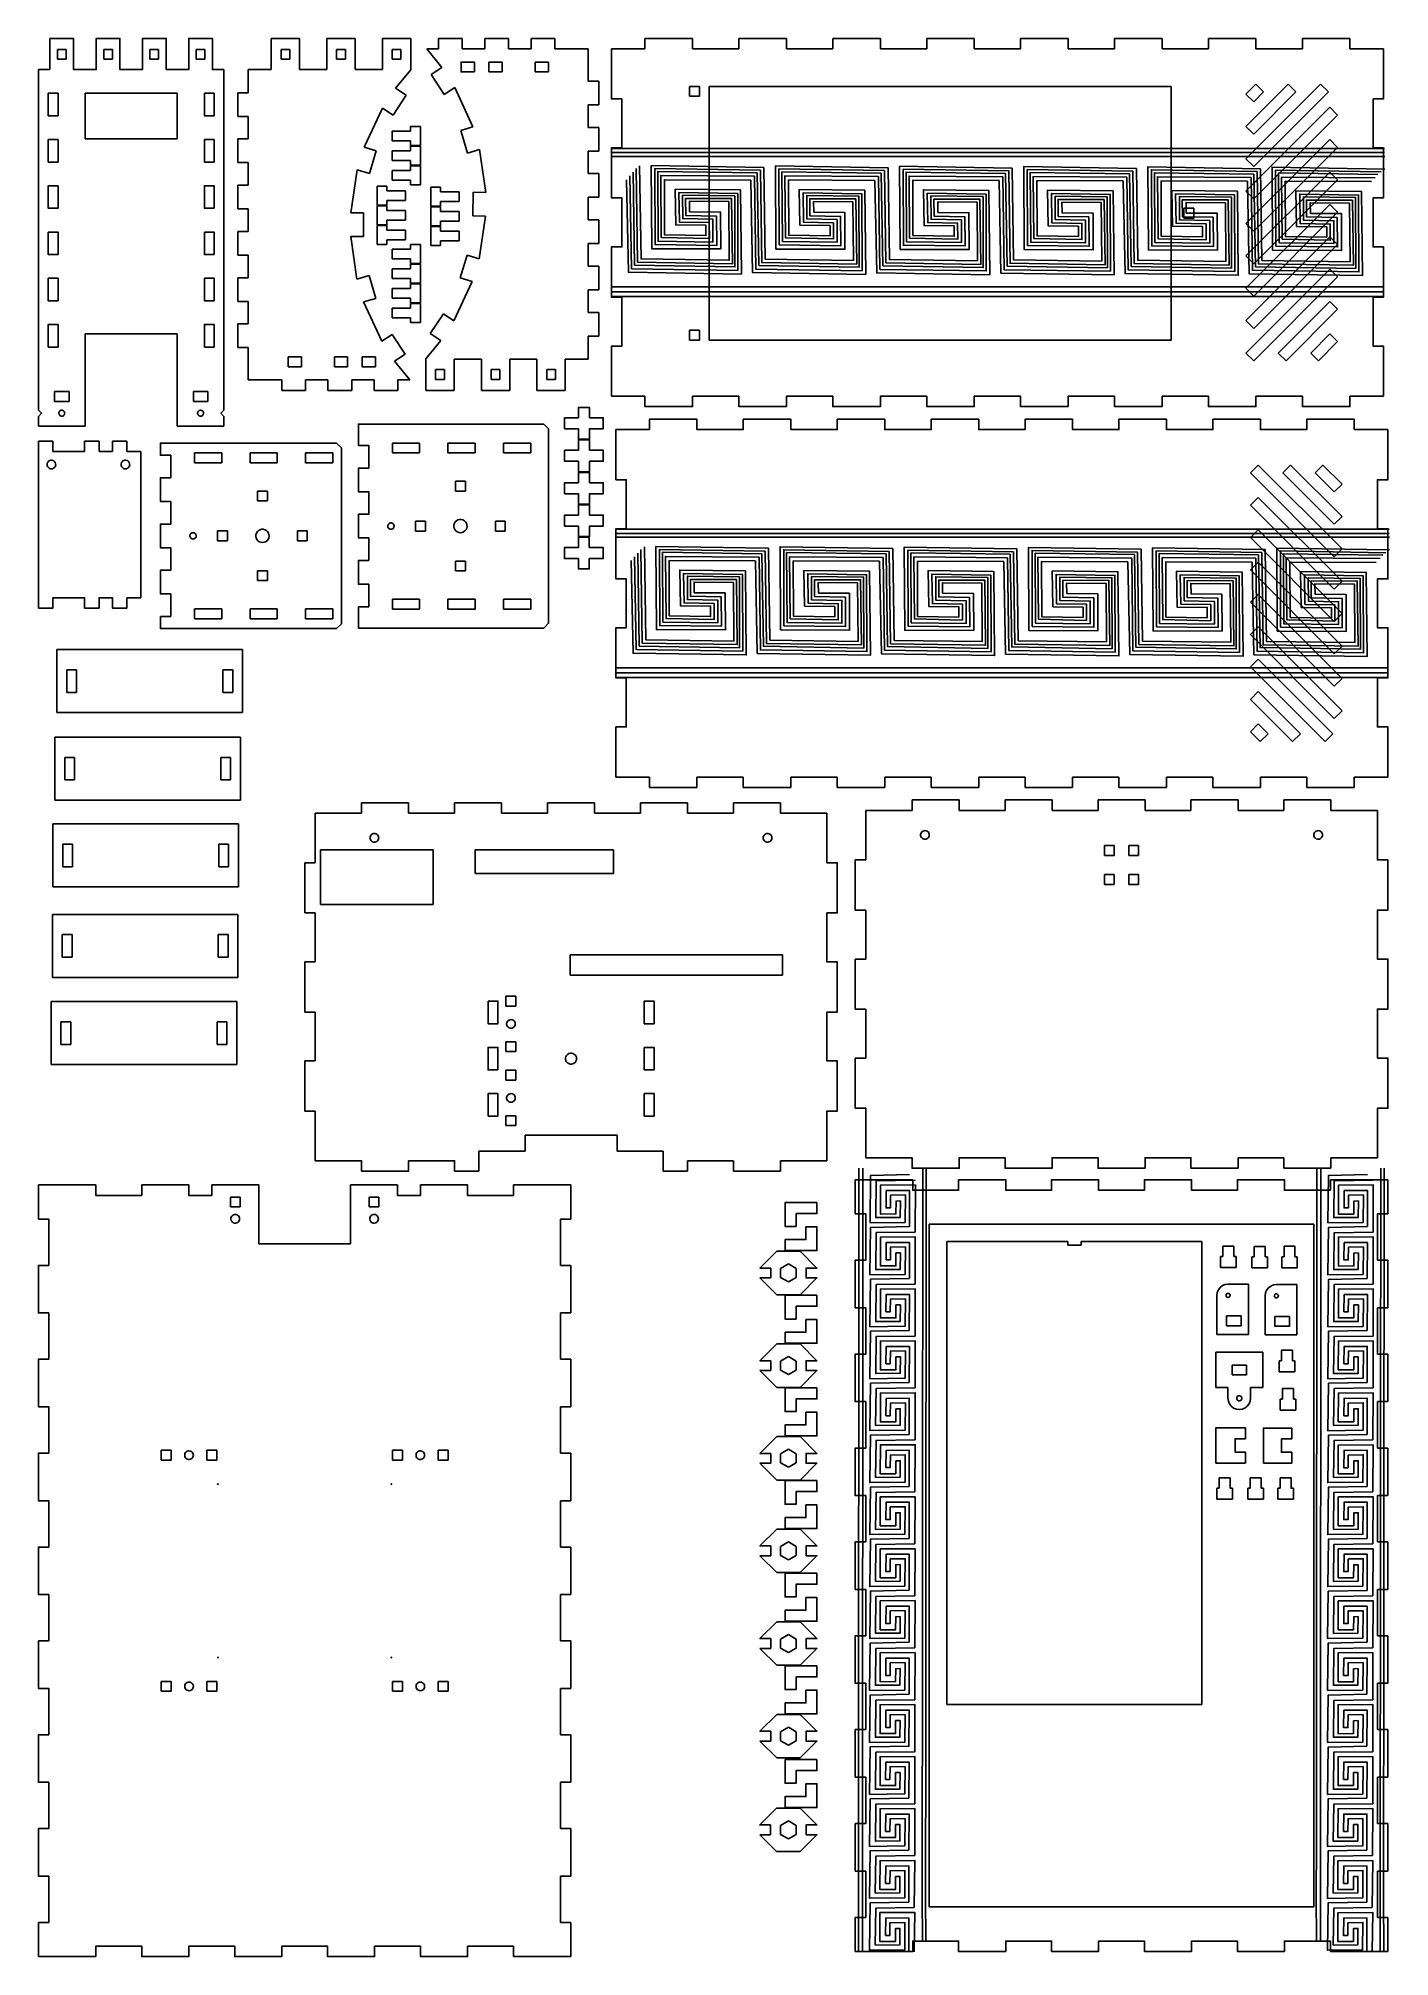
# Model space of a CAD drawing. Extents: x 5 to 589, y 6 to 836.
import ezdxf

# ---------------------------------------------------------------- set-up
doc = ezdxf.new("R2010")
doc.units = 0
for name, color, linetype in [('Enclosure_4mm___Back001_contour', 7, 'CONTINUOUS'), ('Enclosure_4mm___Back_plate_pole_005_contour', 7, 'CONTINUOUS'), ('Enclosure_4mm___Back_plate_pole_006_contour', 7, 'CONTINUOUS'), ('Enclosure_4mm___Bottom001_contour', 7, 'CONTINUOUS'), ('Enclosure_4mm___Door_bottom_stopper_006_contour', 7, 'CONTINUOUS'), ('Enclosure_4mm___Door_bottom_stopper_007_contour', 7, 'CONTINUOUS'), ('Enclosure_4mm___Door_plate001_contour', 7, 'CONTINUOUS'), ('Enclosure_4mm___Front001_contour', 7, 'CONTINUOUS'), ('Enclosure_4mm___Left001_contour', 7, 'CONTINUOUS'), ('Enclosure_4mm___Lock001_contour', 7, 'CONTINUOUS'), ('Enclosure_4mm___Lock_bolt001_contour', 7, 'CONTINUOUS'), ('Enclosure_4mm___Lock_bolt_004_contour', 7, 'CONTINUOUS'), ('Enclosure_4mm___Lock_bolt_005_contour', 7, 'CONTINUOUS'), ('Enclosure_4mm___Pen_holder_003_contour', 7, 'CONTINUOUS'), ('Enclosure_4mm___Pen_holder_004_contour', 7, 'CONTINUOUS'), ('Enclosure_4mm___Right001_contour', 7, 'CONTINUOUS'), ('Enclosure_4mm___Top001_contour', 7, 'CONTINUOUS'), ('Nut_plate_M4_012_contour', 7, 'CONTINUOUS'), ('Nut_plate_M4_013_contour', 7, 'CONTINUOUS'), ('Nut_plate_M4_014_contour', 7, 'CONTINUOUS'), ('Nut_plate_M4_015_contour', 7, 'CONTINUOUS'), ('Nut_plate_M4_016_contour', 7, 'CONTINUOUS'), ('Nut_plate_M4_017_contour', 7, 'CONTINUOUS'), ('Nut_pole_M4_023_contour', 7, 'CONTINUOUS'), ('Nut_pole_M4_024_contour', 7, 'CONTINUOUS'), ('Nut_pole_M4_025_contour', 7, 'CONTINUOUS'), ('Nut_pole_M4_026_contour', 7, 'CONTINUOUS'), ('Nut_pole_M4_027_contour', 7, 'CONTINUOUS'), ('Nut_pole_M4_028_contour', 7, 'CONTINUOUS'), ('Nut_pole_M4_029_contour', 7, 'CONTINUOUS'), ('Nut_pole_M4_030_contour', 7, 'CONTINUOUS'), ('Nut_pole_M4_031_contour', 7, 'CONTINUOUS'), ('Nut_pole_M4_032_contour', 7, 'CONTINUOUS'), ('Nut_pole_M4_033_contour', 7, 'CONTINUOUS'), ('Nut_pole_M4_034_contour', 7, 'CONTINUOUS'), ('Stand___Base_filler_009_contour', 7, 'CONTINUOUS'), ('Stand___Base_filler_010_contour', 7, 'CONTINUOUS'), ('Stand___Base_filler_011_contour', 7, 'CONTINUOUS'), ('Stand___Base_filler_012_contour', 7, 'CONTINUOUS'), ('Stand___Peg_021_contour', 7, 'CONTINUOUS'), ('Stand___Peg_022_contour', 7, 'CONTINUOUS'), ('Stand___Peg_023_contour', 7, 'CONTINUOUS'), ('Stand___Peg_024_contour', 7, 'CONTINUOUS'), ('Stand___Peg_025_contour', 7, 'CONTINUOUS'), ('Stand___Peg_026_contour', 7, 'CONTINUOUS'), ('Stand___Peg_027_contour', 7, 'CONTINUOUS'), ('Stand___Peg_028_contour', 7, 'CONTINUOUS'), ('Stand___Peg_029_contour', 7, 'CONTINUOUS'), ('Stand___Peg_030_contour', 7, 'CONTINUOUS'), ('Stand___Side_support_L_003_contour', 7, 'CONTINUOUS'), ('Stand___Side_support_R_003_contour', 7, 'CONTINUOUS'), ('Stand___Spine_003_contour', 7, 'CONTINUOUS'), ('Stand___Spine_cover_018_contour', 7, 'CONTINUOUS'), ('Stand___Spine_cover_019_contour', 7, 'CONTINUOUS'), ('Stand___Spine_cover_020_contour', 7, 'CONTINUOUS'), ('Stand___Spine_cover_021_contour', 7, 'CONTINUOUS'), ('Stand___Spine_cover_022_contour', 7, 'CONTINUOUS'), ('Stand___Table_plate_005_contour', 7, 'CONTINUOUS'), ('Stand___Table_plate_006_contour', 7, 'CONTINUOUS'), ('Stand___Top_reinforcement_plate002_contour', 7, 'CONTINUOUS')]:
    doc.layers.add(name, color=color, linetype=linetype)

msp = doc.modelspace()

# ---------------------------------------------------------------- linework, layer by layer
at = {"layer": 'Enclosure_4mm___Back001_contour', "color": 7}
for points in [[(5.220703, 339.840654), (30.057696, 339.840654)], [(5.220703, 325.090654), (5.220703, 339.840654)], [(80.237698, 339.840654), (80.237698, 335.340655), (70.237691, 335.340655), (70.237691, 339.840654), (49.897689, 339.840654), (49.897689, 335.340655), (30.057696, 335.340655), (30.057696, 339.840654)], [(80.237698, 339.840654), (100.467687, 339.840654)], [(92.467692, 334.590654), (88.21769, 334.590654)], [(88.21769, 334.590654), (88.21769, 330.340654)], [(92.467692, 330.340654), (92.467692, 334.590654)], [(100.467687, 339.840654), (100.467687, 314.340656)], [(140.217708, 339.840654), (160.437695, 339.840654)], [(140.217708, 314.340656), (140.217708, 339.840654)], [(148.217702, 334.590654), (148.217702, 330.340654)], [(152.467704, 334.590654), (148.217702, 334.590654)], [(152.467704, 330.340654), (152.467704, 334.590654)], [(160.437695, 339.840654), (160.437695, 335.330654)], [(160.437695, 335.330654), (170.437702, 335.330654)], [(210.617697, 339.840654), (210.617697, 335.330654), (190.777704, 335.330654), (190.777704, 339.840654), (170.437702, 339.840654)], [(170.437702, 335.330654), (170.437702, 339.840654)], [(210.617697, 339.840654), (235.467708, 339.840654)], [(235.467708, 339.840654), (235.467708, 325.080653)], [(5.220703, 325.090654), (9.717693, 325.090654), (9.717693, 305.040655), (5.220703, 305.040655), (5.220703, 284.490656), (9.717693, 284.490656), (9.717693, 264.440653), (5.220703, 264.440653), (5.220703, 243.890654), (9.717693, 243.890654), (9.717693, 223.840656), (5.220703, 223.840656), (5.220703, 203.290656), (9.717693, 203.290656), (9.717693, 183.240655), (5.220703, 183.240655), (5.220703, 162.690656), (9.717693, 162.690656), (9.717693, 142.640655), (5.220703, 142.640655), (5.220703, 122.090656), (9.717693, 122.090656), (9.717693, 102.040655), (5.220703, 102.040655), (5.220703, 81.490655), (9.717693, 81.490655), (9.717693, 61.440655), (5.220703, 61.440655), (5.220703, 40.890655), (9.717693, 40.890655)], [(88.21769, 330.340654), (92.467692, 330.340654)], [(88.607686, 325.905653), (88.487697, 325.450654)], [(88.487697, 325.450654), (88.487697, 324.980654)], [(88.487697, 324.980654), (88.607686, 324.524655)], [(88.827687, 326.317654), (88.607686, 325.905653)], [(88.607686, 324.524655), (88.827687, 324.112654)], [(89.1477, 326.659655), (88.827687, 326.317654)], [(88.827687, 324.112654), (89.1477, 323.770653)], [(89.547697, 326.911654), (89.1477, 326.659655)], [(89.1477, 323.770653), (89.547697, 323.518654)], [(89.997701, 327.056654), (89.547697, 326.911654)], [(90.467707, 327.086655), (89.997701, 327.056654)], [(90.927685, 326.998655), (90.467707, 327.086655)], [(91.347711, 326.798654), (90.927685, 326.998655)], [(90.927685, 323.431654), (91.347711, 323.631655)], [(91.717704, 326.498653), (91.347711, 326.798654)], [(91.347711, 323.631655), (91.717704, 323.931655)], [(91.987685, 326.118653), (91.717704, 326.498653)], [(91.717704, 323.931655), (91.987685, 324.311655)], [(92.157706, 325.681654), (91.987685, 326.118653)], [(91.987685, 324.311655), (92.157706, 324.748654)], [(92.217687, 325.215654), (92.157706, 325.681654)], [(92.157706, 324.748654), (92.217687, 325.215654)], [(148.217702, 330.340654), (152.467704, 330.340654)], [(148.607698, 325.905653), (148.487709, 325.450654)], [(148.487709, 325.450654), (148.487709, 324.980654)], [(148.487709, 324.980654), (148.607698, 324.524655)], [(148.827699, 326.317654), (148.607698, 325.905653)], [(148.607698, 324.524655), (148.827699, 324.112654)], [(149.147686, 326.659655), (148.827699, 326.317654)], [(148.827699, 324.112654), (149.147686, 323.770653)], [(149.54771, 326.911654), (149.147686, 326.659655)], [(149.147686, 323.770653), (149.54771, 323.518654)], [(149.997687, 327.056654), (149.54771, 326.911654)], [(150.467692, 327.086655), (149.997687, 327.056654)], [(150.927697, 326.998655), (150.467692, 327.086655)], [(151.347697, 326.798654), (150.927697, 326.998655)], [(150.927697, 323.431654), (151.347697, 323.631655)], [(151.71769, 326.498653), (151.347697, 326.798654)], [(151.347697, 323.631655), (151.71769, 323.931655)], [(151.987697, 326.118653), (151.71769, 326.498653)], [(151.71769, 323.931655), (151.987697, 324.311655)], [(152.157692, 325.681654), (151.987697, 326.118653)], [(151.987697, 324.311655), (152.157692, 324.748654)], [(152.217699, 325.215654), (152.157692, 325.681654)], [(152.157692, 324.748654), (152.217699, 325.215654)], [(230.957699, 325.080653), (230.957699, 305.030657)], [(230.957699, 325.080653), (235.467708, 325.080653)], [(89.547697, 323.518654), (89.997701, 323.373655)], [(89.997701, 323.373655), (90.467707, 323.343657)], [(90.467707, 323.343657), (90.927685, 323.431654)], [(149.54771, 323.518654), (149.997687, 323.373655)], [(149.997687, 323.373655), (150.467692, 323.343657)], [(150.467692, 323.343657), (150.927697, 323.431654)], [(100.467687, 314.340656), (140.217708, 314.340656)], [(230.957699, 305.030657), (235.467708, 305.030657)], [(235.467708, 305.030657), (235.467708, 284.481657)], [(230.957699, 284.481657), (230.957699, 264.432655)], [(235.467708, 284.481657), (230.957699, 284.481657)], [(230.957699, 264.432655), (235.467708, 264.432655)], [(235.467708, 264.432655), (235.467708, 243.882655)], [(230.957699, 243.882655), (230.957699, 223.833655)], [(235.467708, 243.882655), (230.957699, 243.882655)], [(58.367689, 225.090656), (58.367689, 220.840654)], [(62.617691, 225.090656), (58.367689, 225.090656)], [(62.617691, 220.840654), (62.617691, 225.090656)], [(68.8277, 224.067655), (68.607699, 223.655654)], [(69.147687, 224.409655), (68.8277, 224.067655)], [(69.547711, 224.661655), (69.147687, 224.409655)], [(69.997688, 224.806655), (69.547711, 224.661655)], [(70.467694, 224.836656), (69.997688, 224.806655)], [(70.927698, 224.748655), (70.467694, 224.836656)], [(71.347698, 224.548654), (70.927698, 224.748655)], [(71.717691, 224.248654), (71.347698, 224.548654)], [(71.987698, 223.868654), (71.717691, 224.248654)], [(78.067691, 225.090656), (78.067691, 220.840654)], [(82.317693, 225.090656), (78.067691, 225.090656)], [(82.317693, 220.840654), (82.317693, 225.090656)], [(158.367701, 225.090656), (158.367701, 220.840654)], [(162.617703, 225.090656), (158.367701, 225.090656)], [(162.617703, 220.840654), (162.617703, 225.090656)], [(168.827685, 224.067655), (168.607711, 223.655654)], [(169.147699, 224.409655), (168.827685, 224.067655)], [(169.547696, 224.661655), (169.147699, 224.409655)], [(169.997699, 224.806655), (169.547696, 224.661655)], [(170.467705, 224.836656), (169.997699, 224.806655)], [(170.92771, 224.748655), (170.467705, 224.836656)], [(171.347709, 224.548654), (170.92771, 224.748655)], [(171.717703, 224.248654), (171.347709, 224.548654)], [(171.98771, 223.868654), (171.717703, 224.248654)], [(178.067703, 225.090656), (178.067703, 220.840654)], [(182.317705, 225.090656), (178.067703, 225.090656)], [(182.317705, 220.840654), (182.317705, 225.090656)], [(58.367689, 220.840654), (62.617691, 220.840654)], [(68.607699, 223.655654), (68.487711, 223.200655)], [(68.487711, 223.200655), (68.487711, 222.730655)], [(68.487711, 222.730655), (68.607699, 222.274656)], [(68.607699, 222.274656), (68.8277, 221.862655)], [(68.8277, 221.862655), (69.147687, 221.520654)], [(69.147687, 221.520654), (69.547711, 221.268654)], [(69.547711, 221.268654), (69.997688, 221.123655)], [(69.997688, 221.123655), (70.467694, 221.093656)], [(70.467694, 221.093656), (70.927698, 221.181654)], [(70.927698, 221.181654), (71.347698, 221.381655)], [(71.347698, 221.381655), (71.717691, 221.681656)], [(71.717691, 221.681656), (71.987698, 222.061656)], [(72.157693, 223.431655), (71.987698, 223.868654)], [(71.987698, 222.061656), (72.157693, 222.498655)], [(72.217701, 222.965655), (72.157693, 223.431655)], [(72.157693, 222.498655), (72.217701, 222.965655)], [(78.067691, 220.840654), (82.317693, 220.840654)], [(158.367701, 220.840654), (162.617703, 220.840654)], [(168.607711, 223.655654), (168.487696, 223.200655)], [(168.487696, 223.200655), (168.487696, 222.730655)], [(168.487696, 222.730655), (168.607711, 222.274656)], [(168.607711, 222.274656), (168.827685, 221.862655)], [(168.827685, 221.862655), (169.147699, 221.520654)], [(169.147699, 221.520654), (169.547696, 221.268654)], [(169.547696, 221.268654), (169.997699, 221.123655)], [(169.997699, 221.123655), (170.467705, 221.093656)], [(170.467705, 221.093656), (170.92771, 221.181654)], [(170.92771, 221.181654), (171.347709, 221.381655)], [(171.347709, 221.381655), (171.717703, 221.681656)], [(171.717703, 221.681656), (171.98771, 222.061656)], [(172.157705, 223.431655), (171.98771, 223.868654)], [(171.98771, 222.061656), (172.157705, 222.498655)], [(172.217686, 222.965655), (172.157705, 223.431655)], [(172.157705, 222.498655), (172.217686, 222.965655)], [(178.067703, 220.840654), (182.317705, 220.840654)], [(230.957699, 223.833655), (235.467708, 223.833655)], [(235.467708, 223.833655), (235.467708, 203.284655)], [(82.727692, 210.511654), (82.717637, 210.480655)], [(82.71769, 210.480655), (82.71769, 210.449654)], [(82.71769, 210.449654), (82.727744, 210.419656)], [(82.747694, 210.538655), (82.727586, 210.511654)], [(82.727692, 210.419656), (82.7478, 210.391655)], [(82.767697, 210.561655), (82.747588, 210.538663)], [(82.747694, 210.391655), (82.767802, 210.368662)], [(82.7977, 210.578654), (82.767697, 210.561668)], [(82.767697, 210.368654), (82.7977, 210.351668)], [(82.817703, 210.587655), (82.797594, 210.57866)], [(82.7977, 210.351655), (82.817809, 210.342659)], [(82.857708, 210.589656), (82.817703, 210.587539)], [(82.817703, 210.342654), (82.857708, 210.340537)], [(82.887685, 210.583655), (82.857708, 210.589661)], [(82.857708, 210.340656), (82.887685, 210.346662)], [(82.917689, 210.570656), (82.887685, 210.583647)], [(82.887685, 210.346654), (82.917689, 210.359645)], [(82.937691, 210.550656), (82.917583, 210.570659)], [(82.917689, 210.359656), (82.937797, 210.379659)], [(82.957694, 210.525656), (82.937585, 210.550659)], [(82.937691, 210.379656), (82.9578, 210.404659)], [(82.967695, 210.496655), (82.957641, 210.525656)], [(82.957694, 210.404656), (82.967748, 210.433655)], [(82.967695, 210.465656), (82.967695, 210.496655)], [(82.967695, 210.433655), (82.967695, 210.465656)], [(157.7277, 210.511654), (157.717646, 210.480655)], [(157.717699, 210.480655), (157.717699, 210.449654)], [(157.717699, 210.449654), (157.727753, 210.419656)], [(157.747703, 210.538655), (157.727594, 210.511654)], [(157.7277, 210.419656), (157.747809, 210.391655)], [(157.767705, 210.561655), (157.747597, 210.538663)], [(157.747703, 210.391655), (157.767811, 210.368662)], [(157.797709, 210.578654), (157.767705, 210.561668)], [(157.767705, 210.368654), (157.797709, 210.351668)], [(157.797709, 210.351655), (157.817553, 210.342659)], [(157.817685, 210.587655), (157.797841, 210.57866)], [(157.85769, 210.589656), (157.817685, 210.587539)], [(157.817685, 210.342654), (157.85769, 210.340537)], [(157.887694, 210.583655), (157.85769, 210.589661)], [(157.85769, 210.340656), (157.887694, 210.346662)], [(157.917698, 210.570656), (157.887694, 210.583647)], [(157.887694, 210.346654), (157.917698, 210.359645)], [(157.9377, 210.550656), (157.917592, 210.570659)], [(157.917698, 210.359656), (157.937806, 210.379659)], [(157.957703, 210.525656), (157.937594, 210.550659)], [(157.9377, 210.379656), (157.957808, 210.404659)], [(157.967704, 210.496655), (157.95765, 210.525656)], [(157.957703, 210.404656), (157.967757, 210.433655)], [(157.967704, 210.465656), (157.967704, 210.496655)], [(157.967704, 210.433655), (157.967704, 210.465656)], [(230.957699, 203.284655), (230.957699, 183.234655)], [(235.467708, 203.284655), (230.957699, 203.284655)], [(230.957699, 183.234655), (235.467708, 183.234655)], [(235.467708, 183.234655), (235.467708, 162.685655)], [(230.957699, 162.685655), (230.957699, 142.636655)], [(235.467708, 162.685655), (230.957699, 162.685655)], [(230.957699, 142.636655), (235.467708, 142.636655)], [(235.467708, 142.636655), (235.467708, 122.086655)], [(82.727692, 135.511656), (82.717637, 135.480654)], [(82.71769, 135.480654), (82.71769, 135.449653)], [(82.71769, 135.449653), (82.727744, 135.419655)], [(82.747694, 135.538654), (82.727586, 135.511656)], [(82.727692, 135.419655), (82.7478, 135.391654)], [(82.767697, 135.561654), (82.747588, 135.538662)], [(82.747694, 135.391654), (82.767802, 135.368662)], [(82.7977, 135.578653), (82.767697, 135.561641)], [(82.767697, 135.368654), (82.7977, 135.351641)], [(82.817703, 135.587655), (82.797594, 135.578659)], [(82.7977, 135.351654), (82.817809, 135.342658)], [(82.857708, 135.589655), (82.817703, 135.587538)], [(82.817703, 135.342653), (82.857708, 135.340536)], [(82.887685, 135.583654), (82.857708, 135.58966)], [(82.857708, 135.340655), (82.887685, 135.346662)], [(82.917689, 135.570655), (82.887685, 135.583646)], [(82.887685, 135.346654), (82.917689, 135.359645)], [(82.937691, 135.550655), (82.917583, 135.570658)], [(82.917689, 135.359655), (82.937797, 135.379658)], [(82.957694, 135.525655), (82.937585, 135.550658)], [(82.937691, 135.379655), (82.9578, 135.404658)], [(82.967695, 135.496654), (82.957641, 135.525655)], [(82.957694, 135.404656), (82.967748, 135.433654)], [(82.967695, 135.465655), (82.967695, 135.496654)], [(82.967695, 135.433654), (82.967695, 135.465655)], [(157.7277, 135.511656), (157.717646, 135.480654)], [(157.717699, 135.480654), (157.717699, 135.449653)], [(157.717699, 135.449653), (157.727753, 135.419655)], [(157.747703, 135.538654), (157.727594, 135.511656)], [(157.7277, 135.419655), (157.747809, 135.391654)], [(157.767705, 135.561654), (157.747597, 135.538662)], [(157.747703, 135.391654), (157.767811, 135.368662)], [(157.797709, 135.578653), (157.767705, 135.561641)], [(157.767705, 135.368654), (157.797709, 135.351641)], [(157.797709, 135.351654), (157.817553, 135.342658)], [(157.817685, 135.587655), (157.797841, 135.578659)], [(157.85769, 135.589655), (157.817685, 135.587538)], [(157.817685, 135.342653), (157.85769, 135.340536)], [(157.887694, 135.583654), (157.85769, 135.58966)], [(157.85769, 135.340655), (157.887694, 135.346662)], [(157.917698, 135.570655), (157.887694, 135.583646)], [(157.887694, 135.346654), (157.917698, 135.359645)], [(157.9377, 135.550655), (157.917592, 135.570658)], [(157.917698, 135.359655), (157.937806, 135.379658)], [(157.957703, 135.525655), (157.937594, 135.550658)], [(157.9377, 135.379655), (157.957808, 135.404658)], [(157.967704, 135.496654), (157.95765, 135.525655)], [(157.957703, 135.404656), (157.967757, 135.433654)], [(157.967704, 135.465655), (157.967704, 135.496654)], [(157.967704, 135.433654), (157.967704, 135.465655)], [(62.617691, 125.090655), (58.367689, 125.090655)], [(58.367689, 125.090655), (58.367689, 120.840655)], [(62.617691, 120.840655), (62.617691, 125.090655)], [(69.547711, 124.661654), (69.147687, 124.409654)], [(69.997688, 124.806654), (69.547711, 124.661654)], [(70.467694, 124.836655), (69.997688, 124.806654)], [(70.927698, 124.748654), (70.467694, 124.836655)], [(71.347698, 124.548653), (70.927698, 124.748654)], [(71.717691, 124.248655), (71.347698, 124.548653)], [(82.317693, 125.090655), (78.067691, 125.090655)], [(78.067691, 125.090655), (78.067691, 120.840655)], [(82.317693, 120.840655), (82.317693, 125.090655)], [(158.367701, 125.090655), (158.367701, 120.840655)], [(162.617703, 125.090655), (158.367701, 125.090655)], [(162.617703, 120.840655), (162.617703, 125.090655)], [(169.547696, 124.661654), (169.147699, 124.409654)], [(169.997699, 124.806654), (169.547696, 124.661654)], [(170.467705, 124.836655), (169.997699, 124.806654)], [(170.92771, 124.748654), (170.467705, 124.836655)], [(171.347709, 124.548653), (170.92771, 124.748654)], [(171.717703, 124.248655), (171.347709, 124.548653)], [(178.067703, 125.090655), (178.067703, 120.840655)], [(182.317705, 125.090655), (178.067703, 125.090655)], [(182.317705, 120.840655), (182.317705, 125.090655)], [(58.367689, 120.840655), (62.617691, 120.840655)], [(68.607699, 123.655655), (68.487711, 123.200654)], [(68.487711, 123.200654), (68.487711, 122.730653)], [(68.487711, 122.730653), (68.607699, 122.274655)], [(68.8277, 124.067654), (68.607699, 123.655655)], [(68.607699, 122.274655), (68.8277, 121.862653)], [(69.147687, 124.409654), (68.8277, 124.067654)], [(68.8277, 121.862653), (69.147687, 121.520656)], [(69.147687, 121.520656), (69.547711, 121.268653)], [(69.547711, 121.268653), (69.997688, 121.123654)], [(69.997688, 121.123654), (70.467694, 121.093655)], [(70.467694, 121.093655), (70.927698, 121.181656)], [(70.927698, 121.181656), (71.347698, 121.381654)], [(71.347698, 121.381654), (71.717691, 121.681655)], [(71.987698, 123.868656), (71.717691, 124.248655)], [(71.717691, 121.681655), (71.987698, 122.061655)], [(72.157693, 123.431654), (71.987698, 123.868656)], [(71.987698, 122.061655), (72.157693, 122.498654)], [(72.217701, 122.965654), (72.157693, 123.431654)], [(72.157693, 122.498654), (72.217701, 122.965654)], [(78.067691, 120.840655), (82.317693, 120.840655)], [(158.367701, 120.840655), (162.617703, 120.840655)], [(168.607711, 123.655655), (168.487696, 123.200654)], [(168.487696, 123.200654), (168.487696, 122.730653)], [(168.487696, 122.730653), (168.607711, 122.274655)], [(168.827685, 124.067654), (168.607711, 123.655655)], [(168.607711, 122.274655), (168.827685, 121.862653)], [(169.147699, 124.409654), (168.827685, 124.067654)], [(168.827685, 121.862653), (169.147699, 121.520656)], [(169.147699, 121.520656), (169.547696, 121.268653)], [(169.547696, 121.268653), (169.997699, 121.123654)], [(169.997699, 121.123654), (170.467705, 121.093655)], [(170.467705, 121.093655), (170.92771, 121.181656)], [(170.92771, 121.181656), (171.347709, 121.381654)], [(171.347709, 121.381654), (171.717703, 121.681655)], [(171.98771, 123.868656), (171.717703, 124.248655)], [(171.717703, 121.681655), (171.98771, 122.061655)], [(172.157705, 123.431654), (171.98771, 123.868656)], [(171.98771, 122.061655), (172.157705, 122.498654)], [(172.217686, 122.965654), (172.157705, 123.431654)], [(172.157705, 122.498654), (172.217686, 122.965654)], [(178.067703, 120.840655), (182.317705, 120.840655)], [(230.957699, 122.086655), (230.957699, 102.037654)], [(235.467708, 122.086655), (230.957699, 122.086655)], [(230.957699, 102.037654), (235.467708, 102.037654)], [(235.467708, 102.037654), (235.467708, 81.488655)], [(230.957699, 81.488655), (230.957699, 61.438654)], [(235.467708, 81.488655), (230.957699, 81.488655)], [(230.957699, 61.438654), (235.467708, 61.438654)], [(235.467708, 61.438654), (235.467708, 40.889655)], [(9.717693, 20.840668), (9.717693, 40.890655)], [(230.957699, 40.889655), (230.957699, 20.840668)], [(235.467708, 40.889655), (230.957699, 40.889655)], [(9.717693, 20.840668), (5.220703, 20.840668)], [(5.220703, 6.090173), (5.220703, 20.840668)], [(230.957699, 20.840668), (235.467708, 20.840668)], [(235.467708, 20.840668), (235.467708, 6.090173)], [(30.057696, 6.090173), (30.057696, 10.590154), (49.90769, 10.590154), (49.90769, 6.090173), (70.247693, 6.090173), (70.247693, 10.590154), (90.087685, 10.590154), (90.087685, 6.090173), (110.427688, 6.090173), (110.427688, 10.590154), (130.267707, 10.590154), (130.267707, 6.090173), (150.60771, 6.090173), (150.60771, 10.590154), (170.447703, 10.590154), (170.447703, 6.090173), (190.787705, 6.090173), (190.787705, 10.590154), (210.627698, 10.590154), (210.627698, 6.090173)], [(30.057696, 6.090173), (5.220703, 6.090173)], [(235.467708, 6.090173), (210.627698, 6.090173)]]:
    msp.add_lwpolyline(points, dxfattribs=at)
at = {"layer": 'Enclosure_4mm___Back_plate_pole_005_contour', "color": 7}
for points in [[(547.803229, 251.741257), (543.053244, 251.741257), (543.053244, 247.241258), (542.053224, 247.241258)], [(547.803229, 251.741257), (547.803229, 247.241258)], [(542.053224, 242.491257), (542.053224, 247.241258)], [(548.803221, 242.491257), (542.053224, 242.491257)], [(547.803229, 247.241258), (548.803221, 247.241258)], [(548.803221, 247.241258), (548.803221, 242.491257)]]:
    msp.add_lwpolyline(points, dxfattribs=at)
at = {"layer": 'Enclosure_4mm___Back_plate_pole_006_contour', "color": 7}
for points in [[(547.394606, 268.318649), (542.644621, 268.318649), (542.644621, 263.81865), (541.644628, 263.81865)], [(547.394606, 268.318649), (547.394606, 263.81865)], [(541.644628, 259.068649), (541.644628, 263.81865)], [(548.394625, 259.068649), (541.644628, 259.068649)], [(547.394606, 263.81865), (548.394625, 263.81865)], [(548.394625, 263.81865), (548.394625, 259.068649)]]:
    msp.add_lwpolyline(points, dxfattribs=at)
at = {"layer": 'Enclosure_4mm___Bottom001_contour', "color": 7}
for points in [[(124.872279, 500.593156), (124.872279, 479.163149)], [(144.963256, 500.593156), (124.872279, 500.593156)], [(144.963256, 505.093162), (144.963256, 500.593156)], [(165.303258, 505.093162), (144.963256, 505.093162)], [(165.303258, 500.593156), (165.303258, 505.093162)], [(185.144257, 500.593156), (165.303258, 500.593156)], [(185.144257, 505.093162), (185.144257, 500.593156)], [(205.485264, 505.093162), (185.144257, 505.093162)], [(205.485264, 500.593156), (205.485264, 505.093162)], [(225.326263, 500.593156), (205.485264, 500.593156)], [(225.326263, 505.093162), (225.326263, 500.593156)], [(245.667271, 505.093162), (225.326263, 505.093162)], [(245.667271, 500.593156), (245.667271, 505.093162)], [(265.508264, 500.593156), (245.667271, 500.593156)], [(265.508264, 505.093162), (265.508264, 500.593156)], [(285.849272, 505.093162), (265.508264, 505.093162)], [(285.849272, 500.593156), (285.849272, 505.093162)], [(305.69027, 500.593156), (285.849272, 500.593156)], [(305.69027, 505.093162), (305.69027, 500.593156)], [(326.031278, 505.093162), (305.69027, 505.093162)], [(326.031278, 500.593156), (326.031278, 505.093162)], [(346.122281, 500.593156), (326.031278, 500.593156)], [(346.122281, 500.593156), (346.122281, 479.163149), (350.622288, 479.163149), (350.622288, 457.493139), (346.122281, 457.493139), (346.122281, 436.313164), (350.622288, 436.313164), (350.622288, 414.633163), (346.122281, 414.633163), (346.122281, 393.453162), (350.622288, 393.453162), (350.622288, 371.77315), (346.122281, 371.77315), (346.122281, 350.343173)], [(148.75328, 490.663158), (148.636281, 490.203153)], [(148.636281, 490.203153), (148.636281, 489.733147)], [(148.636281, 489.733147), (148.75328, 489.283144)], [(148.980266, 491.073156), (148.75328, 490.663158)], [(149.301258, 491.413146), (148.980266, 491.073156)], [(149.698266, 491.663151), (149.301258, 491.413146)], [(150.145279, 491.813143), (149.698266, 491.663151)], [(150.614279, 491.843147), (150.145279, 491.813143)], [(151.076268, 491.753162), (150.614279, 491.843147)], [(151.501269, 491.553163), (151.076268, 491.753162)], [(151.863272, 491.253152), (151.501269, 491.553163)], [(152.140264, 490.873158), (151.863272, 491.253152)], [(152.313275, 490.433156), (152.140264, 490.873158)], [(152.140264, 489.063143), (152.313275, 489.503145)], [(152.372277, 489.973151), (152.313275, 490.433156)], [(152.313275, 489.503145), (152.372277, 489.973151)], [(318.753278, 490.663158), (318.63628, 490.203153)], [(318.63628, 490.203153), (318.63628, 489.733147)], [(318.63628, 489.733147), (318.753278, 489.283144)], [(318.980264, 491.073156), (318.753278, 490.663158)], [(319.301283, 491.413146), (318.980264, 491.073156)], [(319.698264, 491.663151), (319.301283, 491.413146)], [(320.145278, 491.813143), (319.698264, 491.663151)], [(320.614278, 491.843147), (320.145278, 491.813143)], [(321.076267, 491.753162), (320.614278, 491.843147)], [(321.501267, 491.553163), (321.076267, 491.753162)], [(321.86327, 491.253152), (321.501267, 491.553163)], [(322.140263, 490.873158), (321.86327, 491.253152)], [(322.313274, 490.433156), (322.140263, 490.873158)], [(322.140263, 489.063143), (322.313274, 489.503145)], [(322.372276, 489.973151), (322.313274, 490.433156)], [(322.313274, 489.503145), (322.372276, 489.973151)], [(127.122269, 461.093139), (127.122269, 484.843145)], [(127.122269, 484.843145), (175.872278, 484.843145)], [(148.75328, 489.283144), (148.980266, 488.873146)], [(148.980266, 488.873146), (149.301258, 488.523155)], [(149.301258, 488.523155), (149.698266, 488.27315)], [(149.698266, 488.27315), (150.145279, 488.133159)], [(150.145279, 488.133159), (150.614279, 488.103155)], [(150.614279, 488.103155), (151.076268, 488.183139)], [(151.076268, 488.183139), (151.501269, 488.383164)], [(151.501269, 488.383164), (151.863272, 488.683148)], [(151.863272, 488.683148), (152.140264, 489.063143)], [(175.872278, 484.843145), (175.872278, 461.093139)], [(194.122257, 484.843145), (253.872291, 484.843145)], [(194.122257, 474.59316), (194.122257, 484.843145)], [(253.872291, 484.843145), (253.872291, 474.59316)], [(318.753278, 489.283144), (318.980264, 488.873146)], [(318.980264, 488.873146), (319.301283, 488.523155)], [(319.301283, 488.523155), (319.698264, 488.27315)], [(319.698264, 488.27315), (320.145278, 488.133159)], [(320.145278, 488.133159), (320.614278, 488.103155)], [(320.614278, 488.103155), (321.076267, 488.183139)], [(321.076267, 488.183139), (321.501267, 488.383164)], [(321.501267, 488.383164), (321.86327, 488.683148)], [(321.86327, 488.683148), (322.140263, 489.063143)], [(120.372272, 479.163149), (120.372272, 457.493139)], [(124.872279, 479.163149), (120.372272, 479.163149)], [(253.872291, 474.59316), (194.122257, 474.59316)], [(120.372272, 457.493139), (124.872279, 457.493139)], [(124.872279, 457.493139), (124.872279, 436.313164)], [(175.872278, 461.093139), (127.122269, 461.093139)], [(120.372272, 436.313164), (120.372272, 414.633163)], [(124.872279, 436.313164), (120.372272, 436.313164)], [(235.122276, 439.343146), (326.872283, 439.343146)], [(235.122276, 430.593163), (235.122276, 439.343146)], [(326.872283, 439.343146), (326.872283, 430.593163)], [(326.872283, 430.593163), (235.122276, 430.593163)], [(207.372273, 421.44317), (211.622275, 421.44317)], [(207.372273, 417.193168), (207.372273, 421.44317)], [(211.622275, 417.193168), (207.372273, 417.193168)], [(211.622275, 421.44317), (211.622275, 417.193168)], [(120.372272, 414.633163), (124.872279, 414.633163)], [(124.872279, 414.633163), (124.872279, 393.453162)], [(207.636274, 409.703155), (207.753273, 410.163163)], [(207.636274, 409.23315), (207.636274, 409.703155)], [(207.753273, 408.783173), (207.636274, 409.23315)], [(207.753273, 410.163163), (207.980259, 410.573158)], [(207.980259, 408.373177), (207.753273, 408.783173)], [(207.980259, 410.573158), (208.301278, 410.913174)], [(208.301278, 408.023157), (207.980259, 408.373177)], [(208.301278, 410.913174), (208.698259, 411.163155)], [(208.698259, 407.773155), (208.301278, 408.023157)], [(208.698259, 411.163153), (209.145272, 411.313172)], [(209.145272, 407.633161), (208.698259, 407.773155)], [(209.145272, 411.313172), (209.614273, 411.343175)], [(209.614273, 407.60316), (209.145272, 407.633164)], [(209.614273, 411.343175), (210.076262, 411.253164)], [(210.076262, 407.68317), (209.614273, 407.60316)], [(210.076262, 411.253164), (210.501262, 411.053165)], [(210.501262, 407.883166), (210.076262, 407.683168)], [(210.501262, 411.053165), (210.863265, 410.753154)], [(210.863265, 408.183151), (210.501262, 407.883166)], [(210.863265, 410.753154), (211.140257, 410.37316)], [(211.140257, 408.563174), (210.863265, 408.183153)], [(211.140257, 410.37316), (211.313268, 409.933158)], [(211.313268, 409.003176), (211.140257, 408.563174)], [(211.313268, 409.933158), (211.37227, 409.473153)], [(211.37227, 409.473156), (211.313268, 409.003176)], [(207.372273, 401.743166), (211.622275, 401.743166)], [(207.372273, 397.493164), (207.372273, 401.743166)], [(211.622275, 401.743166), (211.622275, 397.493164)], [(120.372272, 393.453162), (120.372272, 371.77315)], [(124.872279, 393.453162), (120.372272, 393.453162)], [(211.622275, 397.493164), (207.372273, 397.493164)], [(233.311282, 395.343162), (233.163274, 394.773168)], [(233.163274, 394.773168), (233.163274, 394.173175)], [(233.163274, 394.173175), (233.311282, 393.593155)], [(233.598275, 395.863174), (233.311282, 395.343162)], [(233.311282, 393.593155), (233.598275, 393.07317)], [(234.006263, 396.303176), (233.598275, 395.863174)], [(233.598275, 393.073167), (234.006263, 392.643166)], [(234.508257, 396.623161), (234.006263, 396.303174)], [(234.006263, 392.643166), (234.508257, 392.323153)], [(235.07428, 396.803157), (234.508257, 396.623161)], [(234.508257, 392.323153), (235.07428, 392.143157)], [(235.669275, 396.843165), (235.07428, 396.80316)], [(235.07428, 392.143157), (235.669275, 392.103154)], [(236.25329, 396.733177), (235.669275, 396.843165)], [(235.669275, 392.103154), (236.25329, 392.213168)], [(236.792273, 396.473171), (236.25329, 396.733177)], [(236.25329, 392.213165), (236.792273, 392.46317)], [(237.251272, 396.093174), (236.792273, 396.473171)], [(236.792273, 392.46317), (237.251272, 392.843165)], [(237.601289, 395.613167), (237.251272, 396.093174)], [(237.251272, 392.843165), (237.601289, 393.323172)], [(237.820285, 395.063151), (237.601289, 395.613167)], [(237.601289, 393.323172), (237.820285, 393.883162)], [(237.894289, 394.473159), (237.820285, 395.063151)], [(237.820285, 393.883162), (237.894289, 394.473157)], [(207.372273, 385.193164), (207.372273, 389.443166)], [(207.372273, 389.443166), (211.622275, 389.443166)], [(211.622275, 385.193164), (207.372273, 385.193164)], [(211.622275, 389.443166), (211.622275, 385.193164)], [(207.636274, 377.703153), (207.753273, 378.163158)], [(207.636274, 377.233174), (207.636274, 377.703153)], [(207.753273, 376.783168), (207.636274, 377.233174)], [(207.753273, 378.163158), (207.980259, 378.573154)], [(207.980259, 376.373172), (207.753273, 376.783168)], [(207.980259, 378.573154), (208.301278, 378.913172)], [(208.301278, 376.023155), (207.980259, 376.373172)], [(208.301278, 378.913172), (208.698259, 379.163174)], [(208.698259, 375.773174), (208.301278, 376.023155)], [(208.698259, 379.163174), (209.145272, 379.313167)], [(209.145272, 375.633157), (208.698259, 375.773174)], [(209.145272, 379.313167), (209.614273, 379.34317)], [(209.614273, 375.603155), (209.145272, 375.633159)], [(209.614273, 379.34317), (210.076262, 379.253159)], [(210.076262, 375.683165), (209.614273, 375.603155)], [(210.076262, 379.253159), (210.501262, 379.053161)], [(210.501262, 375.883161), (210.076262, 375.683163)], [(210.501262, 379.053161), (210.863265, 378.75315)], [(210.863265, 376.183175), (210.501262, 375.883164)], [(210.863265, 378.75315), (211.140257, 378.373155)], [(211.140257, 376.563167), (210.863265, 376.183172)], [(211.140257, 378.373155), (211.313268, 377.933153)], [(211.313268, 377.003169), (211.140257, 376.563167)], [(211.313268, 377.933153), (211.37227, 377.473175)], [(211.37227, 377.473175), (211.313268, 377.003169)], [(120.372272, 371.77315), (124.872279, 371.77315)], [(124.872279, 371.77315), (124.872279, 350.343173)], [(207.372273, 369.743161), (211.622275, 369.743161)], [(207.372273, 365.493159), (207.372273, 369.743161)], [(211.622275, 365.493159), (207.372273, 365.493159)], [(211.622275, 369.743161), (211.622275, 365.493159)], [(215.644259, 361.343169), (255.39428, 361.343169)], [(215.644259, 354.443156), (215.644259, 361.343169)], [(255.39428, 361.343169), (255.39428, 354.443154)], [(195.644273, 345.846156), (185.144257, 345.846156), (185.144257, 350.343173), (165.303258, 350.343173), (165.303258, 345.846156), (144.963256, 345.846156), (144.963256, 350.343173), (124.872279, 350.343173)], [(195.644273, 354.443156), (215.644259, 354.443156)], [(195.644273, 345.846156), (195.644273, 354.443156)], [(255.39428, 354.443156), (275.394288, 354.443156)], [(275.394288, 354.443156), (275.394288, 345.846156)], [(285.849272, 350.343173), (285.849272, 345.846156), (275.394288, 345.846156)], [(305.69027, 350.343173), (285.849272, 350.343173)], [(305.69027, 350.343173), (305.69027, 345.846156)], [(326.031278, 350.343173), (346.122281, 350.343173)], [(326.031278, 350.343173), (326.031278, 345.846156)], [(326.031278, 345.846156), (305.69027, 345.846156)]]:
    msp.add_lwpolyline(points, dxfattribs=at)
for points in [[(199.64427, 419.34317), (199.64427, 409.593168), (203.894272, 409.593168), (203.894272, 419.34317)], [(267.144288, 409.593168), (271.394264, 409.593168), (271.394264, 419.34317), (267.144288, 419.34317)], [(203.894272, 389.593155), (203.894272, 399.343157), (199.64427, 399.343157), (199.64427, 389.593155)], [(267.144288, 399.343157), (267.144288, 389.593155), (271.394264, 389.593155), (271.394264, 399.343157)], [(199.64427, 369.593169), (203.894272, 369.593169), (203.894272, 379.34317), (199.64427, 379.34317)], [(271.394264, 379.34317), (267.144288, 379.34317), (267.144288, 369.593171), (271.394264, 369.593169)]]:
    msp.add_lwpolyline(points, close=True, dxfattribs=at)
at = {"layer": 'Enclosure_4mm___Door_bottom_stopper_006_contour', "color": 7}
for points in [[(514.881945, 293.347264), (514.715945, 292.085265)], [(514.715945, 275.210264), (514.715945, 292.085265)], [(515.368937, 294.523263), (514.881945, 293.347264)], [(516.142923, 295.532264), (515.368937, 294.523263)], [(517.152943, 296.307263), (516.142923, 295.532264)], [(518.328936, 296.794263), (517.152943, 296.307263)], [(519.590946, 296.960263), (518.328936, 296.794263)], [(518.74293, 292.303263), (518.715942, 292.085265)], [(518.715942, 292.085265), (518.74293, 291.868264)], [(518.823945, 292.507264), (518.74293, 292.303263)], [(518.74293, 291.868264), (518.823945, 291.664263)], [(518.95293, 292.684263), (518.823945, 292.507264)], [(518.823945, 291.664263), (518.95293, 291.486264)], [(519.121946, 292.824264), (518.95293, 292.684263)], [(518.95293, 291.486264), (519.121946, 291.346262)], [(519.319933, 292.917263), (519.121946, 292.824264)], [(519.121946, 291.346262), (519.319933, 291.253264)], [(519.535939, 292.958263), (519.319933, 292.917263)], [(519.319933, 291.253264), (519.535939, 291.212264)], [(519.753929, 292.945264), (519.535939, 292.958255)], [(519.535939, 291.212264), (519.753929, 291.226261)], [(519.590946, 296.960263), (528.465944, 296.960263)], [(519.962924, 292.877263), (519.753929, 292.945264)], [(519.753929, 291.226263), (519.962924, 291.293264)], [(520.14792, 292.759264), (519.962924, 292.877263)], [(519.962924, 291.293264), (520.14792, 291.411263)], [(520.297939, 292.599263), (520.14792, 292.759264)], [(520.14792, 291.411263), (520.297939, 291.571264)], [(520.403931, 292.407263), (520.297939, 292.599263)], [(520.297939, 291.571264), (520.403931, 291.763264)], [(520.458938, 292.195262), (520.403931, 292.407263)], [(520.403931, 291.763264), (520.458938, 291.975264)], [(520.458938, 291.975264), (520.458938, 292.195262)], [(528.465944, 296.960263), (528.465944, 275.210264)], [(528.465944, 275.210264), (514.715945, 275.210264)]]:
    msp.add_lwpolyline(points, dxfattribs=at)
msp.add_lwpolyline([(525.215935, 283.210264), (525.215935, 278.960265), (518.965921, 278.960265), (518.965921, 283.210264)], close=True, dxfattribs=at)
at = {"layer": 'Enclosure_4mm___Door_bottom_stopper_007_contour', "color": 7}
for points in [[(535.742383, 293.124285), (535.576383, 291.862286)], [(535.576383, 274.987285), (535.576383, 291.862286)], [(536.23038, 294.300284), (535.742383, 293.124285)], [(537.004392, 295.309286), (536.23038, 294.300284)], [(538.014386, 296.084285), (537.004392, 295.309286)], [(539.190406, 296.571285), (538.014386, 296.084285)], [(540.451384, 296.737284), (539.190406, 296.571285)], [(539.6044, 292.080284), (539.57638, 291.862286)], [(539.57638, 291.862286), (539.6044, 291.645285)], [(539.685389, 292.284286), (539.6044, 292.080284)], [(539.6044, 291.645285), (539.685389, 291.441284)], [(539.8144, 292.461284), (539.685389, 292.284286)], [(539.685389, 291.441284), (539.8144, 291.263285)], [(539.983389, 292.601286), (539.8144, 292.461284)], [(539.8144, 291.263285), (539.983389, 291.124284)], [(540.181403, 292.695284), (539.983389, 292.601286)], [(539.983389, 291.124284), (540.181403, 291.030285)], [(540.396404, 292.736284), (540.181403, 292.695284)], [(540.181403, 291.030285), (540.396404, 290.989285)], [(540.615399, 292.722285), (540.396404, 292.736281)], [(540.396404, 290.989285), (540.615399, 291.003282)], [(540.451384, 296.737284), (549.326382, 296.737284)], [(540.824394, 292.654284), (540.615399, 292.722285)], [(540.615399, 291.003284), (540.824394, 291.071285)], [(541.00939, 292.537286), (540.824394, 292.654284)], [(540.824394, 291.071285), (541.00939, 291.188284)], [(541.159382, 292.377284), (541.00939, 292.537286)], [(541.00939, 291.188284), (541.159382, 291.348285)], [(541.265401, 292.184284), (541.159382, 292.377284)], [(541.159382, 291.348285), (541.265401, 291.540285)], [(541.319403, 291.972284), (541.265401, 292.184284)], [(541.265401, 291.540285), (541.319403, 291.753286)], [(541.319403, 291.753286), (541.319403, 291.972284)], [(549.326382, 296.737284), (549.326382, 274.987285)], [(549.326382, 274.987285), (535.576383, 274.987285)]]:
    msp.add_lwpolyline(points, dxfattribs=at)
msp.add_lwpolyline([(546.076399, 282.987285), (546.076399, 278.737286), (539.826385, 278.737286), (539.826385, 282.987285)], close=True, dxfattribs=at)
at = {"layer": 'Enclosure_4mm___Door_plate001_contour', "color": 7}
for points in [[(397.99985, 315.339994), (450.249449, 315.339994)], [(397.99985, 115.089992), (397.99985, 315.339994)], [(450.249449, 315.339994), (450.249449, 313.839994)], [(455.999453, 313.839994), (455.999453, 315.339994)], [(455.999453, 315.339994), (508.249449, 315.339994)], [(508.249449, 115.089992), (508.249449, 315.339994)], [(450.249449, 313.839994), (455.999453, 313.839994)], [(508.249449, 115.089992), (397.99985, 115.089992)]]:
    msp.add_lwpolyline(points, dxfattribs=at)
at = {"layer": 'Enclosure_4mm___Front001_contour', "color": 7}
for points in [[(358.401461, 342.065255), (383.241471, 342.065255)], [(358.401461, 327.315263), (358.401461, 342.065255)], [(563.811473, 342.065255), (563.811473, 337.565248), (543.971454, 337.565248), (543.971454, 342.065255), (523.631451, 342.065255), (523.631451, 337.565248), (503.781457, 337.565248), (503.781457, 342.065255), (483.441454, 342.065255), (483.441454, 337.565248), (463.601461, 337.565248), (463.601461, 342.065255), (443.261459, 342.065255), (443.261459, 337.565248), (423.421466, 337.565248), (423.421466, 342.065255), (403.081464, 342.065255), (403.081464, 337.565248), (383.241471, 337.565248), (383.241471, 342.065255)], [(563.811473, 342.065255), (588.651456, 342.065255)], [(588.651456, 342.065255), (588.651456, 327.315263)], [(358.401461, 327.315263), (362.901468, 327.315263), (362.901468, 307.265244), (358.401461, 307.265244), (358.401461, 286.715242), (362.901468, 286.715242), (362.901468, 266.665249), (358.401461, 266.665249), (358.401461, 246.115247), (362.901468, 246.115247), (362.901468, 226.065254), (358.401461, 226.065254), (358.401461, 205.515252), (362.901468, 205.515252), (362.901468, 185.465259), (358.401461, 185.465259), (358.401461, 164.915257), (362.901468, 164.915257), (362.901468, 144.865237), (358.401461, 144.865237), (358.401461, 124.315264), (362.901468, 124.315264), (362.901468, 104.265245), (358.401461, 104.265245), (358.401461, 83.715243), (362.901468, 83.715243), (362.901468, 63.66525), (358.401461, 63.66525), (358.401461, 43.115248), (362.901468, 43.115248)], [(584.151475, 327.315263), (584.151475, 307.265244)], [(584.151475, 327.315263), (588.651456, 327.315263)], [(584.151475, 307.265244), (588.651456, 307.265244)], [(588.651456, 307.265244), (588.651456, 286.715242)], [(584.151475, 286.715242), (584.151475, 266.665249)], [(588.651456, 286.715242), (584.151475, 286.715242)], [(584.151475, 266.665249), (588.651456, 266.665249)], [(588.651456, 266.665249), (588.651456, 246.115247)], [(584.151475, 246.115247), (584.151475, 226.065254)], [(588.651456, 246.115247), (584.151475, 246.115247)], [(584.151475, 226.065254), (588.651456, 226.065254)], [(588.651456, 226.065254), (588.651456, 205.515252)], [(584.151475, 205.515252), (584.151475, 185.465259)], [(588.651456, 205.515252), (584.151475, 205.515252)], [(584.151475, 185.465259), (588.651456, 185.465259)], [(588.651456, 185.465259), (588.651456, 164.915257)], [(584.151475, 164.915257), (584.151475, 144.865237)], [(588.651456, 164.915257), (584.151475, 164.915257)], [(584.151475, 144.865237), (588.651456, 144.865237)], [(588.651456, 144.865237), (588.651456, 124.315264)], [(584.151475, 124.315264), (584.151475, 104.265245)], [(588.651456, 124.315264), (584.151475, 124.315264)], [(584.151475, 104.265245), (588.651456, 104.265245)], [(588.651456, 104.265245), (588.651456, 83.715243)], [(584.151475, 83.715243), (584.151475, 63.66525)], [(588.651456, 83.715243), (584.151475, 83.715243)], [(584.151475, 63.66525), (588.651456, 63.66525)], [(588.651456, 63.66525), (588.651456, 43.115248)], [(362.901468, 23.065231), (362.901468, 43.115248)], [(584.151475, 43.115248), (584.151475, 23.065231)], [(588.651456, 43.115248), (584.151475, 43.115248)], [(362.901468, 23.065231), (358.401461, 23.065231)], [(358.401461, 8.31524), (358.401461, 23.065231)], [(584.151475, 23.065231), (588.651456, 23.065231)], [(588.651456, 23.065231), (588.651456, 8.31524)], [(383.241471, 8.31524), (358.401461, 8.31524)], [(383.241471, 8.31524), (383.241471, 12.81522), (403.081464, 12.81522), (403.081464, 8.31524), (423.421466, 8.31524), (423.421466, 12.81522), (443.261459, 12.81522), (443.261459, 8.31524), (463.601461, 8.31524), (463.601461, 12.81522), (483.441454, 12.81522), (483.441454, 8.31524), (503.781457, 8.31524), (503.781457, 12.81522), (523.631451, 12.81522), (523.631451, 8.31524), (543.971454, 8.31524), (543.971454, 12.81522), (563.811473, 12.81522), (563.811473, 8.31524)], [(588.651456, 8.31524), (563.811473, 8.31524)]]:
    msp.add_lwpolyline(points, dxfattribs=at)
msp.add_lwpolyline([(556.651451, 322.815257), (556.651451, 27.565238), (390.401466, 27.565238), (390.401466, 322.815257)], close=True, dxfattribs=at)
at = {"layer": 'Enclosure_4mm___Left001_contour', "color": 7}
for points in [[(252.985955, 680.985212), (252.985955, 702.665197), (257.485962, 702.665197), (257.485962, 723.835198), (252.985955, 723.835198), (252.985955, 745.515209), (257.485962, 745.515209), (257.485962, 766.69521), (252.985955, 766.69521), (252.985955, 788.375195), (257.485962, 788.375195), (257.485962, 809.555197), (252.985955, 809.555197), (252.985955, 831.235208)], [(267.485945, 831.235208), (252.985955, 831.235208)], [(288.035947, 835.735215), (267.485945, 835.735215)], [(267.485945, 831.235208), (267.485945, 835.735215)], [(288.035947, 831.235208), (288.035947, 835.735215)], [(308.085966, 831.235208), (288.035947, 831.235208)], [(308.085966, 835.735215), (308.085966, 831.235208)], [(328.635969, 835.735215), (308.085966, 835.735215)], [(328.635969, 831.235208), (328.635969, 835.735215)], [(348.685961, 831.235208), (328.635969, 831.235208)], [(348.685961, 835.735215), (348.685961, 831.235208)], [(369.235964, 835.735215), (348.685961, 835.735215)], [(369.235964, 831.235208), (369.235964, 835.735215)], [(389.285956, 831.235208), (369.235964, 831.235208)], [(389.285956, 835.735215), (389.285956, 831.235208)], [(409.835959, 835.735215), (389.285956, 835.735215)], [(409.835959, 831.235208), (409.835959, 835.735215)], [(429.885951, 831.235208), (409.835959, 831.235208)], [(429.885951, 835.735215), (429.885951, 831.235208)], [(450.435954, 835.735215), (429.885951, 835.735215)], [(450.435954, 831.235208), (450.435954, 835.735215)], [(470.485946, 831.235208), (450.435954, 831.235208)], [(470.485946, 835.735215), (470.485946, 831.235208)], [(491.035949, 835.735215), (470.485946, 835.735215)], [(491.035949, 831.235208), (491.035949, 835.735215)], [(511.085968, 831.235208), (491.035949, 831.235208)], [(511.085968, 835.735215), (511.085968, 831.235208)], [(531.63597, 835.735215), (511.085968, 835.735215)], [(531.63597, 831.235208), (531.63597, 835.735215)], [(551.685963, 831.235208), (531.63597, 831.235208)], [(551.685963, 835.735215), (551.685963, 831.235208)], [(572.235965, 835.735215), (551.685963, 835.735215)], [(572.235965, 831.235208), (572.235965, 835.735215)], [(586.735555, 831.235208), (572.235965, 831.235208)], [(586.735555, 831.235208), (586.735555, 809.555197), (582.235548, 809.555197), (582.235548, 788.375195), (586.735555, 788.375195), (586.735555, 766.69521), (582.235548, 766.69521), (582.235548, 745.515209), (586.735555, 745.515209), (586.735555, 723.835198), (582.235548, 723.835198), (582.235548, 702.665197), (586.735555, 702.665197), (586.735555, 680.985212)], [(286.73597, 814.985214), (290.985945, 814.985214)], [(286.73597, 810.735212), (286.73597, 814.985214)], [(290.985945, 814.985214), (290.985945, 810.735212)], [(295.235948, 814.985214), (494.985966, 814.985214)], [(295.235948, 705.235201), (295.235948, 814.985214)], [(494.985966, 814.985214), (494.985966, 705.235201)], [(527.286961, 783.645213), (559.574965, 815.935201)], [(527.286961, 797.645216), (545.574961, 815.935201)], [(527.286961, 811.64522), (531.574957, 815.935201)], [(531.574957, 815.935201), (534.933948, 812.575204)], [(545.574961, 815.935201), (548.933952, 812.575204)], [(559.574965, 815.935201), (562.933956, 812.575204)], [(290.985945, 810.735212), (286.73597, 810.735212)], [(530.645952, 808.285197), (527.286961, 811.64522)], [(527.286961, 769.645209), (563.574962, 805.935194)], [(562.933956, 812.575204), (530.645952, 780.285216)], [(548.933952, 812.575204), (530.645952, 794.28522)], [(534.933948, 812.575204), (530.645952, 808.285197)], [(563.574962, 805.935194), (566.933953, 802.575198)], [(530.645952, 794.28522), (527.286961, 797.645216)], [(566.933953, 802.575198), (530.645952, 766.285212)], [(527.286961, 755.645205), (563.574962, 791.935217)], [(566.933953, 788.575194), (530.645952, 752.285208)], [(563.574962, 791.935217), (566.933953, 788.575194)], [(530.645952, 780.285216), (527.286961, 783.645213)], [(527.286961, 741.645201), (563.574962, 777.935213)], [(566.933953, 774.575216), (530.645952, 738.285205)], [(563.574962, 777.935213), (566.933953, 774.575216)], [(530.645952, 766.285212), (527.286961, 769.645209)], [(527.286961, 727.645198), (563.574962, 763.935209)], [(563.574962, 763.935209), (566.933953, 760.575213)], [(500.485966, 757.985206), (500.485966, 762.235209)], [(500.485966, 762.235209), (504.735968, 762.235209)], [(504.735968, 757.985206), (500.485966, 757.985206)], [(504.735968, 762.235209), (504.735968, 757.985206)], [(530.645952, 752.285208), (527.286961, 755.645205)], [(566.933953, 760.575213), (530.645952, 724.285201)], [(527.286961, 713.645194), (563.574962, 749.935206)], [(563.574962, 749.935206), (566.933953, 746.575209)], [(530.645952, 738.285205), (527.286961, 741.645201)], [(566.933953, 746.575209), (530.645952, 710.285197)], [(527.286961, 699.645216), (563.574962, 735.935202)], [(566.933953, 732.575205), (530.645952, 696.28522)], [(563.574962, 735.935202), (566.933953, 732.575205)], [(530.645952, 724.285201), (527.286961, 727.645198)], [(541.286965, 699.645216), (563.574962, 721.935198)], [(563.574962, 721.935198), (566.933953, 718.575201)], [(530.645952, 710.285197), (527.286961, 713.645194)], [(566.933953, 718.575201), (544.645956, 696.28522)], [(286.73597, 709.485203), (290.985945, 709.485203)], [(286.73597, 705.235201), (286.73597, 709.485203)], [(290.985945, 705.235201), (286.73597, 705.235201)], [(290.985945, 709.485203), (290.985945, 705.235201)], [(494.985966, 705.235201), (295.235948, 705.235201)], [(555.286968, 699.645216), (563.574962, 707.935194)], [(563.574962, 707.935194), (566.933953, 704.575198)], [(530.645952, 696.28522), (527.286961, 699.645216)], [(544.645956, 696.28522), (541.286965, 699.645216)], [(558.64596, 696.28522), (555.286968, 699.645216)], [(566.933953, 704.575198), (558.64596, 696.28522)], [(252.985955, 680.985212), (267.485945, 680.985212)], [(572.235965, 680.985212), (572.235965, 676.485205), (551.685963, 676.485205), (551.685963, 680.985212), (531.63597, 680.985212), (531.63597, 676.485205), (511.085968, 676.485205), (511.085968, 680.985212), (491.035949, 680.985212), (491.035949, 676.485205), (470.485946, 676.485205), (470.485946, 680.985212), (450.435954, 680.985212), (450.435954, 676.485205), (429.885951, 676.485205), (429.885951, 680.985212), (409.835959, 680.985212), (409.835959, 676.485205), (389.285956, 676.485205), (389.285956, 680.985212), (369.235964, 680.985212), (369.235964, 676.485205), (348.685961, 676.485205), (348.685961, 680.985212), (328.635969, 680.985212), (328.635969, 676.485205), (308.085966, 676.485205), (308.085966, 680.985212), (288.035947, 680.985212), (288.035947, 676.485205), (267.485945, 676.485205), (267.485945, 680.985212)], [(572.235965, 680.985212), (586.735555, 680.985212)]]:
    msp.add_lwpolyline(points, dxfattribs=at)
at = {"layer": 'Enclosure_4mm___Lock001_contour', "color": 7}
for points in [[(514.290892, 267.453728), (514.290892, 252.20373)], [(514.290892, 267.453728), (534.540883, 267.453728)], [(534.540883, 267.453728), (534.540883, 252.20373)], [(521.290894, 261.953729), (521.290894, 257.703729)], [(527.540881, 261.953729), (521.290894, 261.953729)], [(521.290894, 257.703729), (527.540881, 257.703729)], [(527.540881, 257.703729), (527.540881, 261.953729)], [(519.540887, 252.20373), (514.290892, 252.20373)], [(519.540887, 247.578728), (519.540887, 252.20373)], [(529.290889, 247.578728), (529.290889, 252.20373), (534.540883, 252.20373)], [(519.540887, 247.578728), (519.706886, 246.316729)], [(519.706886, 246.316729), (520.193879, 245.140731)], [(520.193879, 245.140731), (520.968896, 244.131729)], [(520.968896, 244.131729), (521.977885, 243.35673)], [(521.977885, 243.35673), (523.153878, 242.86973)], [(523.153878, 242.86973), (524.415888, 242.70373)], [(523.369884, 247.99273), (523.299875, 247.71973)], [(523.299875, 247.71973), (523.299875, 247.437729)], [(523.299875, 247.437729), (523.369884, 247.16473)], [(523.50588, 248.239729), (523.369884, 247.99273)], [(523.369884, 247.16473), (523.50588, 246.91773)], [(523.698893, 248.445731), (523.50588, 248.239729)], [(523.50588, 246.91773), (523.698893, 246.711729)], [(523.936886, 248.596729), (523.698893, 248.445731)], [(523.698893, 246.711729), (523.936886, 246.560731)], [(524.204882, 248.683729), (523.936886, 248.596729)], [(523.936886, 246.560731), (524.204882, 246.473731)], [(524.485896, 248.701729), (524.204882, 248.683737)], [(524.204882, 246.473731), (524.485896, 246.455739)], [(524.415888, 242.70373), (525.676892, 242.86973)], [(524.762889, 248.64873), (524.485896, 248.701729)], [(524.485896, 246.455728), (524.762889, 246.50873)], [(525.0189, 248.528731), (524.762889, 248.64873)], [(524.762889, 246.50873), (525.0189, 246.628729)], [(525.235884, 248.348729), (525.0189, 248.528731)], [(525.0189, 246.628729), (525.235884, 246.80873)], [(525.401884, 248.12073), (525.235884, 248.348729)], [(525.235884, 246.80873), (525.401884, 247.036729)], [(525.504886, 247.858729), (525.401884, 248.12073)], [(525.401884, 247.036729), (525.504886, 247.29873)], [(525.540896, 247.578728), (525.504886, 247.858729)], [(525.504886, 247.29873), (525.540896, 247.578728)], [(525.676892, 242.86973), (526.852885, 243.35673)], [(526.852885, 243.35673), (527.862879, 244.131729)], [(527.862879, 244.131729), (528.637897, 245.140731)], [(528.637897, 245.140731), (529.124889, 246.316729)], [(529.124889, 246.316729), (529.290889, 247.578728)]]:
    msp.add_lwpolyline(points, dxfattribs=at)
at = {"layer": 'Enclosure_4mm___Lock_bolt001_contour', "color": 7}
for points in [[(542.759768, 308.81487), (543.75976, 308.81487)], [(542.759768, 304.064868), (542.759768, 308.81487)], [(549.509765, 308.81487), (548.509772, 308.81487), (548.509772, 313.314869), (543.75976, 313.314869)], [(543.75976, 308.81487), (543.75976, 313.314869)], [(549.509765, 308.81487), (549.509765, 304.064868)], [(549.509765, 304.064868), (542.759768, 304.064868)]]:
    msp.add_lwpolyline(points, dxfattribs=at)
at = {"layer": 'Enclosure_4mm___Lock_bolt_004_contour', "color": 7}
for points in [[(529.824262, 308.787998), (530.824255, 308.787998)], [(529.824262, 304.037997), (529.824262, 308.787998)], [(530.824255, 313.287997), (535.57424, 313.287997)], [(530.824255, 308.787998), (530.824255, 313.287997)], [(535.57424, 313.287997), (535.57424, 308.787998)], [(536.574259, 308.787998), (535.57424, 308.787998)], [(536.574259, 308.787998), (536.574259, 304.037997)], [(536.574259, 304.037997), (529.824262, 304.037997)]]:
    msp.add_lwpolyline(points, dxfattribs=at)
at = {"layer": 'Enclosure_4mm___Lock_bolt_005_contour', "color": 7}
for points in [[(516.372475, 308.877323), (517.372468, 308.877323)], [(516.372475, 304.127324), (516.372475, 308.877323)], [(517.372468, 313.377325), (522.122479, 313.377325)], [(517.372468, 308.877323), (517.372468, 313.377325)], [(522.122479, 313.377325), (522.122479, 308.877323)], [(523.122472, 308.877323), (522.122479, 308.877323)], [(523.122472, 308.877323), (523.122472, 304.127324)], [(523.122472, 304.127324), (516.372475, 304.127324)]]:
    msp.add_lwpolyline(points, dxfattribs=at)
at = {"layer": 'Enclosure_4mm___Pen_holder_003_contour', "color": 7}
for points in [[(547.119492, 219.469046), (547.119492, 224.219047), (542.619486, 224.219047), (542.619486, 229.969046), (547.119492, 229.969046), (547.119492, 234.719047), (534.869496, 234.719047), (534.869496, 219.469046)], [(547.119492, 219.469046), (534.869496, 219.469046)]]:
    msp.add_lwpolyline(points, dxfattribs=at)
at = {"layer": 'Enclosure_4mm___Pen_holder_004_contour', "color": 7}
for points in [[(527.074077, 219.569429), (527.074077, 224.319427), (522.57407, 224.319427), (522.57407, 230.069429), (527.074077, 230.069429), (527.074077, 234.819427), (514.324071, 234.819427), (514.324071, 219.569429)], [(527.074077, 219.569429), (514.324071, 219.569429)]]:
    msp.add_lwpolyline(points, dxfattribs=at)
at = {"layer": 'Enclosure_4mm___Right001_contour', "color": 7}
for points in [[(254.901462, 666.51724), (269.401475, 666.51724)], [(254.901462, 666.51724), (254.901462, 644.838234), (259.401469, 644.838234), (259.401469, 623.660243), (254.901462, 623.660243), (254.901462, 601.981238), (259.401469, 601.981238), (259.401469, 580.802241), (254.901462, 580.802241), (254.901462, 559.124236), (259.401469, 559.124236), (259.401469, 537.945239), (254.901462, 537.945239), (254.901462, 516.267239)], [(574.151469, 666.51724), (574.151469, 671.01722), (553.601467, 671.01722), (553.601467, 666.51724), (533.551447, 666.51724), (533.551447, 671.01722), (513.001472, 671.01722), (513.001472, 666.51724), (492.951452, 666.51724), (492.951452, 671.01722), (472.40145, 671.01722), (472.40145, 666.51724), (452.351457, 666.51724), (452.351457, 671.01722), (431.801455, 671.01722), (431.801455, 666.51724), (411.751463, 666.51724), (411.751463, 671.01722), (391.20146, 671.01722), (391.20146, 666.51724), (371.151468, 666.51724), (371.151468, 671.01722), (350.601465, 671.01722), (350.601465, 666.51724), (330.551472, 666.51724), (330.551473, 671.01722), (310.00147, 671.01722), (310.00147, 666.51724), (289.951478, 666.51724), (289.951478, 671.01722), (269.401475, 671.01722), (269.401475, 666.51724)], [(574.151469, 666.51724), (588.651456, 666.51724)], [(588.651456, 516.267239), (588.651456, 537.945239), (584.151449, 537.945239), (584.151449, 559.124236), (588.651456, 559.124236), (588.651456, 580.802241), (584.151449, 580.802241), (584.151449, 601.981238), (588.651456, 601.981238), (588.651456, 623.660243), (584.151449, 623.660243), (584.151449, 644.838234), (588.651456, 644.838234), (588.651456, 666.51724)], [(532.562461, 651.215222), (529.20347, 647.85623)], [(529.20347, 647.85623), (565.490466, 611.568229)], [(568.849457, 614.927221), (532.562461, 651.215222)], [(546.562465, 651.215222), (543.203448, 647.85623)], [(543.203448, 647.85623), (565.490466, 625.568233)], [(568.849457, 628.927224), (546.562465, 651.215222)], [(560.562469, 651.215222), (557.203451, 647.85623)], [(557.203451, 647.85623), (565.490466, 639.568237)], [(568.849457, 642.927228), (560.562469, 651.215222)], [(565.490466, 639.568237), (568.849457, 642.927228)], [(532.562461, 637.215244), (529.20347, 633.856227)], [(529.20347, 633.856227), (565.490466, 597.568226)], [(568.849457, 600.927243), (532.562461, 637.215244)], [(532.562461, 623.215241), (529.20347, 619.856223)], [(568.849457, 586.92724), (532.562461, 623.215241)], [(565.490466, 625.568233), (568.849457, 628.927224)], [(529.20347, 619.856223), (565.490466, 583.568222)], [(565.490466, 611.568229), (568.849457, 614.927221)], [(532.562461, 609.215237), (529.20347, 605.856246)], [(529.20347, 605.856246), (565.490466, 569.568245)], [(568.849457, 572.927236), (532.562461, 609.215237)], [(565.490466, 597.568226), (568.849457, 600.927243)], [(532.562461, 595.215233), (529.20347, 591.856242)], [(529.20347, 591.856242), (565.490466, 555.568236)], [(568.849457, 558.927227), (532.562461, 595.215233)], [(532.562461, 581.215229), (529.20347, 577.856238)], [(568.849457, 544.927223), (532.562461, 581.215229)], [(565.490466, 583.568222), (568.849457, 586.92724)], [(529.20347, 577.856238), (565.490466, 541.568232)], [(565.490466, 569.568245), (568.849457, 572.927236)], [(532.562461, 567.215226), (529.20347, 563.856234)], [(564.84946, 534.927217), (532.562461, 567.215226)], [(529.20347, 563.856234), (561.490469, 531.568225)], [(565.490466, 555.568236), (568.849457, 558.927227)], [(532.562461, 553.215217), (529.20347, 549.856225)], [(529.20347, 549.856225), (547.490465, 531.568225)], [(550.849456, 534.927217), (532.562461, 553.215217)], [(565.490466, 541.568232), (568.849457, 544.927223)], [(532.562461, 539.215239), (529.20347, 535.856222)], [(529.20347, 535.856222), (533.490461, 531.568225)], [(536.849452, 534.927217), (532.562461, 539.215239)], [(533.490461, 531.568225), (536.849452, 534.927217)], [(547.490465, 531.568225), (550.849456, 534.927217)], [(561.490469, 531.568225), (564.84946, 534.927217)], [(269.401475, 516.267239), (254.901462, 516.267239)], [(269.401475, 516.267239), (269.401475, 511.767232)], [(289.951478, 516.267239), (289.951478, 511.767232)], [(310.00147, 516.267239), (289.951478, 516.267239)], [(310.00147, 511.767232), (310.00147, 516.267239)], [(350.601465, 516.267239), (330.551472, 516.267239)], [(330.551473, 516.267239), (330.551473, 511.767232)], [(350.601465, 511.767232), (350.601465, 516.267239)], [(371.151468, 516.267239), (371.151468, 511.767232)], [(391.20146, 516.267239), (371.151468, 516.267239)], [(391.20146, 511.767232), (391.20146, 516.267239)], [(411.751463, 516.267239), (411.751463, 511.767232)], [(431.801455, 516.267239), (411.751463, 516.267239)], [(431.801455, 511.767232), (431.801455, 516.267239)], [(452.351457, 516.267239), (452.351457, 511.767232)], [(472.40145, 516.267239), (452.351457, 516.267239)], [(472.40145, 511.767232), (472.40145, 516.267239)], [(492.951452, 516.267239), (492.951452, 511.767232)], [(513.001472, 516.267239), (492.951452, 516.267239)], [(513.001472, 511.767232), (513.001472, 516.267239)], [(533.551447, 516.267239), (533.551447, 511.767232)], [(553.601467, 516.267239), (533.551447, 516.267239)], [(553.601467, 511.767232), (553.601467, 516.267239)], [(574.151469, 516.267239), (574.151469, 511.767232)], [(588.651456, 516.267239), (574.151469, 516.267239)], [(289.951478, 511.767232), (269.401475, 511.767232)], [(330.551473, 511.767232), (310.00147, 511.767232)], [(371.151468, 511.767232), (350.601465, 511.767232)], [(411.751463, 511.767232), (391.20146, 511.767232)], [(452.351457, 511.767232), (431.801455, 511.767232)], [(492.951452, 511.767232), (472.40145, 511.767232)], [(533.551447, 511.767232), (513.001472, 511.767232)], [(574.151469, 511.767232), (553.601467, 511.767232)]]:
    msp.add_lwpolyline(points, dxfattribs=at)
at = {"layer": 'Enclosure_4mm___Top001_contour', "color": 7}
for points in [[(382.992471, 506.349163), (382.992471, 501.849156)], [(403.333479, 506.349163), (382.992471, 506.349163)], [(403.333479, 501.849156), (403.333479, 506.349163)], [(423.174478, 506.349163), (423.174478, 501.849156)], [(443.51448, 506.349163), (423.174478, 506.349163)], [(443.51448, 501.849156), (443.51448, 506.349163)], [(463.355478, 506.349163), (463.355478, 501.849156)], [(483.69646, 506.349163), (463.355478, 506.349163)], [(483.69646, 501.849156), (483.69646, 506.349163)], [(503.537458, 506.349163), (503.537458, 501.849156)], [(523.878466, 506.349163), (503.537458, 506.349163)], [(523.878466, 501.849156), (523.878466, 506.349163)], [(543.719464, 506.349163), (543.719464, 501.849156)], [(564.060472, 506.349163), (543.719464, 506.349163)], [(564.060472, 501.849156), (564.060472, 506.349163)], [(362.901468, 501.849156), (362.901468, 480.421161)], [(382.992471, 501.849156), (362.901468, 501.849156)], [(423.174478, 501.849156), (403.333479, 501.849156)], [(463.355478, 501.849156), (443.51448, 501.849156)], [(503.537458, 501.849156), (483.69646, 501.849156)], [(543.719464, 501.849156), (523.878466, 501.849156)], [(584.151449, 501.849156), (564.060472, 501.849156)], [(584.151449, 501.849156), (584.151449, 480.421161), (588.651456, 480.421161), (588.651456, 458.742155), (584.151449, 458.742155), (584.151449, 437.563159), (588.651456, 437.563159), (588.651456, 415.885158), (584.151449, 415.885158), (584.151449, 394.706162), (588.651456, 394.706162), (588.651456, 373.028162), (584.151449, 373.028162), (584.151449, 351.599161)], [(386.666475, 491.459154), (386.782469, 491.914158)], [(386.666475, 490.989148), (386.666475, 491.459154)], [(386.782469, 490.534171), (386.666475, 490.989148)], [(386.782469, 491.914158), (387.009455, 492.326167)], [(387.009455, 490.122162), (386.782469, 490.534171)], [(387.009455, 492.326167), (387.331479, 492.669147)], [(387.331479, 489.779156), (387.009455, 490.122162)], [(387.331479, 492.669147), (387.727481, 492.921162)], [(387.727481, 489.528172), (387.331479, 489.779156)], [(387.727481, 492.921162), (388.174468, 493.066154)], [(388.174468, 489.382149), (387.727481, 489.528172)], [(388.174468, 493.066154), (388.644474, 493.095152)], [(388.644474, 493.095152), (389.105457, 493.007152)], [(389.105457, 493.007152), (389.530458, 492.807153)], [(389.530458, 489.641149), (389.105457, 489.441151)], [(389.530458, 492.807153), (389.893466, 492.508148)], [(389.893466, 489.94116), (389.530458, 489.641149)], [(389.893466, 492.508148), (390.169479, 492.127148)], [(390.169479, 490.321155), (389.893466, 489.94116)], [(390.169479, 492.127148), (390.342464, 491.690162)], [(390.342464, 490.758167), (390.169479, 490.321155)], [(390.342464, 491.690162), (390.401466, 491.224151)], [(390.401466, 491.224151), (390.342464, 490.758167)], [(556.666453, 491.459154), (556.782473, 491.914158)], [(556.666453, 490.989148), (556.666453, 491.459154)], [(556.782473, 490.534171), (556.666453, 490.989148)], [(556.782473, 491.914158), (557.009459, 492.326167)], [(557.009459, 490.122162), (556.782473, 490.534171)], [(557.009459, 492.326167), (557.331457, 492.669147)], [(557.331457, 489.779156), (557.009459, 490.122162)], [(557.331457, 492.669147), (557.727459, 492.921162)], [(557.727459, 489.528172), (557.331457, 489.779156)], [(557.727459, 492.921162), (558.174472, 493.066154)], [(558.174472, 489.382149), (557.727459, 489.528172)], [(558.174472, 493.066154), (558.644451, 493.095152)], [(558.644451, 493.095152), (559.105461, 493.007152)], [(559.105461, 493.007152), (559.530462, 492.807153)], [(559.530462, 489.641149), (559.105461, 489.441151)], [(559.530462, 492.807153), (559.89347, 492.508148)], [(559.89347, 489.94116), (559.530462, 489.641149)], [(559.89347, 492.508148), (560.169457, 492.127148)], [(560.169457, 490.321155), (559.89347, 489.94116)], [(560.169457, 492.127148), (560.342468, 491.690162)], [(560.342468, 490.758167), (560.169457, 490.321155)], [(560.342468, 491.690162), (560.40147, 491.224151)], [(560.40147, 491.224151), (560.342468, 490.758167)], [(388.644474, 489.35315), (388.174468, 489.382149)], [(389.105457, 489.441151), (388.644474, 489.35315)], [(476.651479, 486.599155), (480.901454, 486.599155)], [(476.651479, 482.349153), (476.651479, 486.599155)], [(480.901454, 482.349153), (476.651479, 482.349153)], [(480.901454, 486.599155), (480.901454, 482.349153)], [(558.644451, 489.35315), (558.174472, 489.382149)], [(559.105461, 489.441151), (558.644451, 489.35315)], [(358.401461, 480.421161), (358.401461, 458.742155)], [(362.901468, 480.421161), (358.401461, 480.421161)], [(466.151463, 474.099154), (470.401465, 474.099154)], [(466.151463, 469.849152), (466.151463, 474.099154)], [(470.401465, 474.099154), (470.401465, 469.849152)], [(470.401465, 469.849152), (466.151463, 469.849152)], [(358.401461, 458.742155), (362.901468, 458.742155)], [(362.901468, 458.742155), (362.901468, 437.563159)], [(358.401461, 437.563159), (358.401461, 415.885158)], [(362.901468, 437.563159), (358.401461, 437.563159)], [(358.401461, 415.885158), (362.901468, 415.885158)], [(362.901468, 415.885158), (362.901468, 394.706162)], [(358.401461, 394.706162), (358.401461, 373.028162)], [(362.901468, 394.706162), (358.401461, 394.706162)], [(358.401461, 373.028162), (362.901468, 373.028162)], [(362.901468, 373.028162), (362.901468, 351.599161)], [(523.878466, 351.599161), (523.878466, 347.099154), (503.537458, 347.099154), (503.537458, 351.599161), (483.69646, 351.599161), (483.69646, 347.099154), (463.355478, 347.099154), (463.355478, 351.599161), (443.51448, 351.599161), (443.51448, 347.099154), (423.174478, 347.099154), (423.174478, 351.599161), (403.333479, 351.599161), (403.333479, 347.099154), (382.992471, 347.099154), (382.992471, 351.599161), (362.901468, 351.599161)], [(543.719464, 351.599161), (523.878466, 351.599161)], [(543.719464, 351.599161), (543.719464, 347.099154)], [(564.060472, 351.599161), (584.151449, 351.599161)], [(564.060472, 351.599161), (564.060472, 347.099154)], [(564.060472, 347.099154), (543.719464, 347.099154)]]:
    msp.add_lwpolyline(points, dxfattribs=at)
for points in [[(466.151463, 482.349153), (470.401465, 482.349153), (470.401465, 486.599155), (466.151463, 486.599155)], [(480.901454, 469.849152), (480.901454, 474.099154), (476.651479, 474.099154), (476.651479, 469.849152)]]:
    msp.add_lwpolyline(points, close=True, dxfattribs=at)
at = {"layer": 'Nut_plate_M4_012_contour', "color": 7}
for points in [[(324.438989, 110.841138), (317.154983, 103.561128), (321.83197, 103.561128)], [(324.438989, 110.841138), (334.541971, 110.841138)], [(334.541971, 92.021141), (341.825977, 99.311126), (337.14899, 99.311126), (337.14899, 103.561128), (341.825977, 103.561128), (334.541971, 110.841138)], [(321.83197, 99.311126), (321.83197, 103.561128)], [(329.49097, 105.331138), (326.115971, 103.381132)], [(326.115971, 103.381132), (326.115971, 99.481147)], [(332.865968, 103.381132), (329.49097, 105.331138)], [(332.865968, 99.481147), (332.865968, 103.381132)], [(317.154983, 99.311126), (324.438989, 92.021141)], [(317.154983, 99.311126), (321.83197, 99.311126)], [(324.438989, 92.021141), (334.541971, 92.021141)], [(326.115971, 99.481147), (329.49097, 97.531142)], [(329.49097, 97.531142), (332.865968, 99.481147)]]:
    msp.add_lwpolyline(points, dxfattribs=at)
at = {"layer": 'Nut_plate_M4_013_contour', "color": 7}
for points in [[(324.438989, 150.911147), (317.154983, 143.621135), (321.83197, 143.621135)], [(324.438989, 150.911147), (334.541971, 150.911147)], [(334.541971, 132.091149), (341.825977, 139.371133), (337.14899, 139.371133), (337.14899, 143.621135), (341.825977, 143.621135), (334.541971, 150.911147)], [(321.83197, 139.371133), (321.83197, 143.621135)], [(329.49097, 145.401146), (326.115971, 143.45114)], [(326.115971, 143.45114), (326.115971, 139.551129)], [(332.865968, 143.45114), (329.49097, 145.401146)], [(332.865968, 139.551129), (332.865968, 143.45114)], [(317.154983, 139.371133), (324.438989, 132.091149)], [(317.154983, 139.371133), (321.83197, 139.371133)], [(326.115971, 139.551129), (329.49097, 137.60115)], [(329.49097, 137.60115), (332.865968, 139.551129)], [(324.438989, 132.091149), (334.541971, 132.091149)]]:
    msp.add_lwpolyline(points, dxfattribs=at)
at = {"layer": 'Nut_plate_M4_014_contour', "color": 7}
for points in [[(324.438989, 190.971127), (317.154983, 183.691143), (321.83197, 183.691143)], [(324.438989, 190.971127), (334.541971, 190.971127)], [(334.541971, 172.16113), (341.825977, 179.441141), (337.14899, 179.441141), (337.14899, 183.691143), (341.825977, 183.691143), (334.541971, 190.971127)], [(321.83197, 179.441141), (321.83197, 183.691143)], [(329.49097, 185.461126), (326.115971, 183.511147)], [(326.115971, 183.511147), (326.115971, 179.621137)], [(332.865968, 183.511147), (329.49097, 185.461126)], [(332.865968, 179.621137), (332.865968, 183.511147)], [(317.154983, 179.441141), (324.438989, 172.16113)], [(317.154983, 179.441141), (321.83197, 179.441141)], [(326.115971, 179.621137), (329.49097, 177.671131)], [(329.49097, 177.671131), (332.865968, 179.621137)], [(324.438989, 172.16113), (334.541971, 172.16113)]]:
    msp.add_lwpolyline(points, dxfattribs=at)
at = {"layer": 'Nut_plate_M4_015_contour', "color": 7}
for points in [[(324.438989, 231.041135), (317.154983, 223.761151), (321.83197, 223.761151)], [(324.438989, 231.041135), (334.541971, 231.041135)], [(329.49097, 225.531134), (326.115971, 223.581129)], [(332.865968, 223.581129), (329.49097, 225.531134)], [(334.541971, 212.221137), (341.825977, 219.511149), (337.14899, 219.511149), (337.14899, 223.761151), (341.825977, 223.761151), (334.541971, 231.041135)], [(317.154983, 219.511149), (324.438989, 212.221137)], [(317.154983, 219.511149), (321.83197, 219.511149)], [(321.83197, 219.511149), (321.83197, 223.761151)], [(326.115971, 223.581129), (326.115971, 219.681144)], [(326.115971, 219.681144), (329.49097, 217.741139)], [(329.49097, 217.741139), (332.865968, 219.681144)], [(332.865968, 219.681144), (332.865968, 223.581129)], [(324.438989, 212.221137), (334.541971, 212.221137)]]:
    msp.add_lwpolyline(points, dxfattribs=at)
at = {"layer": 'Nut_plate_M4_016_contour', "color": 7}
for points in [[(324.438989, 271.111145), (317.154983, 263.831133), (321.83197, 263.831133)], [(324.438989, 271.111145), (334.541971, 271.111145)], [(329.49097, 265.601142), (326.115971, 263.651137)], [(332.865968, 263.651137), (329.49097, 265.601142)], [(334.541971, 252.291145), (341.825977, 259.581131), (337.14899, 259.581131), (337.14899, 263.831133), (341.825977, 263.831133), (334.541971, 271.111145)], [(317.154983, 259.581131), (324.438989, 252.291145)], [(317.154983, 259.581131), (321.83197, 259.581131)], [(321.83197, 259.581131), (321.83197, 263.831133)], [(326.115971, 263.651137), (326.115971, 259.751125)], [(326.115971, 259.751125), (329.49097, 257.801146)], [(329.49097, 257.801146), (332.865968, 259.751125)], [(332.865968, 259.751125), (332.865968, 263.651137)], [(324.438989, 252.291145), (334.541971, 252.291145)]]:
    msp.add_lwpolyline(points, dxfattribs=at)
at = {"layer": 'Nut_plate_M4_017_contour', "color": 7}
for points in [[(324.438989, 311.181126), (317.154983, 303.891141), (321.83197, 303.891141)], [(324.438989, 311.181126), (334.541971, 311.181126)], [(334.541971, 292.361129), (341.825977, 299.641139), (337.14899, 299.641139), (337.14899, 303.891141), (341.825977, 303.891141), (334.541971, 311.181126)], [(317.154983, 299.641139), (324.438989, 292.361129)], [(317.154983, 299.641139), (321.83197, 299.641139)], [(321.83197, 299.641139), (321.83197, 303.891141)], [(329.49097, 305.661151), (326.115971, 303.721146)], [(326.115971, 303.721146), (326.115971, 299.821135)], [(326.115971, 299.821135), (329.49097, 297.87113)], [(332.865968, 303.721146), (329.49097, 305.661151)], [(329.49097, 297.87113), (332.865968, 299.821135)], [(332.865968, 299.821135), (332.865968, 303.721146)], [(324.438989, 292.361129), (334.541971, 292.361129)]]:
    msp.add_lwpolyline(points, dxfattribs=at)
at = {"layer": 'Nut_pole_M4_023_contour', "color": 7}
msp.add_lwpolyline([(328.075978, 111.091143), (328.075978, 115.841128), (337.075992, 115.841128), (337.075992, 121.341128), (341.825977, 121.341128), (341.825977, 111.091143)], close=True, dxfattribs=at)
at = {"layer": 'Nut_pole_M4_024_contour', "color": 7}
msp.add_lwpolyline([(341.825977, 131.841144), (341.825977, 127.091132), (332.82599, 127.091132), (332.82599, 121.591133), (328.075978, 121.591133), (328.075978, 131.841144)], close=True, dxfattribs=at)
at = {"layer": 'Nut_pole_M4_025_contour', "color": 7}
msp.add_lwpolyline([(328.075978, 151.161125), (328.075978, 155.911137), (337.075992, 155.911137), (337.075992, 161.411136), (341.825977, 161.411136), (341.825977, 151.161125)], close=True, dxfattribs=at)
at = {"layer": 'Nut_pole_M4_026_contour', "color": 7}
msp.add_lwpolyline([(341.825977, 171.911126), (341.825977, 167.16114), (332.82599, 167.16114), (332.82599, 161.661141), (328.075978, 161.661141), (328.075978, 171.911126)], close=True, dxfattribs=at)
at = {"layer": 'Nut_pole_M4_027_contour', "color": 7}
msp.add_lwpolyline([(328.075978, 191.221132), (328.075978, 195.971143), (337.075992, 195.971143), (337.075992, 201.471143), (341.825977, 201.471143), (341.825977, 191.221132)], close=True, dxfattribs=at)
at = {"layer": 'Nut_pole_M4_028_contour', "color": 7}
msp.add_lwpolyline([(341.825977, 211.971133), (341.825977, 207.221147), (332.82599, 207.221147), (332.82599, 201.721148), (328.075978, 201.721148), (328.075978, 211.971133)], close=True, dxfattribs=at)
at = {"layer": 'Nut_pole_M4_029_contour', "color": 7}
msp.add_lwpolyline([(328.075978, 231.29114), (328.075978, 236.041125), (337.075992, 236.041125), (337.075992, 241.541151), (341.825977, 241.541151), (341.825977, 231.29114)], close=True, dxfattribs=at)
at = {"layer": 'Nut_pole_M4_030_contour', "color": 7}
msp.add_lwpolyline([(341.825977, 252.041141), (341.825977, 247.291129), (332.82599, 247.291129), (332.82599, 241.791129), (328.075978, 241.791129), (328.075978, 252.041141)], close=True, dxfattribs=at)
at = {"layer": 'Nut_pole_M4_031_contour', "color": 7}
msp.add_lwpolyline([(328.075978, 271.36115), (328.075978, 276.111135), (337.075992, 276.111135), (337.075992, 281.611135), (341.825977, 281.611135), (341.825977, 271.36115)], close=True, dxfattribs=at)
at = {"layer": 'Nut_pole_M4_032_contour', "color": 7}
msp.add_lwpolyline([(341.825977, 292.11115), (341.825977, 287.361139), (332.82599, 287.361139), (332.82599, 281.861139), (328.075978, 281.861139), (328.075978, 292.11115)], close=True, dxfattribs=at)
at = {"layer": 'Nut_pole_M4_033_contour', "color": 7}
msp.add_lwpolyline([(328.075978, 311.431131), (328.075978, 316.181143), (337.075992, 316.181143), (337.075992, 321.681142), (341.825977, 321.681142), (341.825977, 311.431131)], close=True, dxfattribs=at)
at = {"layer": 'Nut_pole_M4_034_contour', "color": 7}
msp.add_lwpolyline([(341.825977, 332.18113), (341.825977, 327.431145), (332.82599, 327.431145), (332.82599, 321.931147), (328.075978, 321.931147), (328.075978, 332.18113)], close=True, dxfattribs=at)
at = {"layer": 'Stand___Base_filler_009_contour', "color": 7}
msp.add_lwpolyline([(243.461902, 671.639759), (249.461885, 671.639759), (249.461885, 666.889773), (243.461902, 666.889773), (243.461902, 662.389766), (238.711891, 662.389766), (238.711891, 666.889773), (232.711908, 666.889773), (232.711908, 671.639759), (238.711891, 671.639759), (238.711891, 676.139765), (243.461902, 676.139765)], close=True, dxfattribs=at)
at = {"layer": 'Stand___Base_filler_010_contour', "color": 7}
msp.add_lwpolyline([(243.472883, 657.581758), (249.472892, 657.581758), (249.472892, 652.831773), (243.472883, 652.831773), (243.472883, 648.331766), (238.722897, 648.331766), (238.722897, 652.831773), (232.722888, 652.831773), (232.722888, 657.581758), (238.722897, 657.581758), (238.722897, 662.081765), (243.472883, 662.081765)], close=True, dxfattribs=at)
at = {"layer": 'Stand___Base_filler_011_contour', "color": 7}
msp.add_lwpolyline([(243.472883, 629.524759), (249.472892, 629.524759), (249.472892, 624.774748), (243.472883, 624.774748), (243.472883, 620.274741), (238.722897, 620.274741), (238.722897, 624.774748), (232.722888, 624.774748), (232.722888, 629.524759), (238.722897, 629.524759), (238.722897, 634.024766), (243.472883, 634.024766)], close=True, dxfattribs=at)
at = {"layer": 'Stand___Base_filler_012_contour', "color": 7}
msp.add_lwpolyline([(243.472883, 643.524763), (249.472892, 643.524763), (249.472892, 638.774778), (243.472883, 638.774778), (243.472883, 634.274771), (238.722897, 634.274771), (238.722897, 638.774778), (232.722888, 638.774778), (232.722888, 643.524763), (238.722897, 643.524763), (238.722897, 648.02477), (243.472883, 648.02477)], close=True, dxfattribs=at)
at = {"layer": 'Stand___Peg_021_contour', "color": 7}
for points in [[(158.127221, 719.114978), (158.127221, 714.864976)], [(166.127216, 719.114978), (158.127221, 719.114978)], [(166.127216, 714.864976), (158.127221, 714.864976)], [(166.127216, 721.114963), (166.127216, 719.114978)], [(170.377218, 721.114963), (166.127216, 721.114963)], [(166.127216, 714.864976), (166.127216, 712.864964)], [(170.377218, 712.864964), (170.377218, 721.114963)], [(166.127216, 712.864964), (170.377218, 712.864964)]]:
    msp.add_lwpolyline(points, dxfattribs=at)
at = {"layer": 'Stand___Peg_022_contour', "color": 7}
for points in [[(158.127221, 727.614982), (158.127221, 723.36498)], [(166.127216, 727.614982), (158.127221, 727.614982)], [(166.127216, 723.36498), (158.127221, 723.36498)], [(166.127216, 729.614968), (166.127216, 727.614982)], [(170.377218, 729.614968), (166.127216, 729.614968)], [(166.127216, 723.36498), (166.127216, 721.364968)], [(170.377218, 721.364968), (170.377218, 729.614968)], [(166.127216, 721.364968), (170.377218, 721.364968)]]:
    msp.add_lwpolyline(points, dxfattribs=at)
at = {"layer": 'Stand___Peg_023_contour', "color": 7}
for points in [[(158.127221, 736.114986), (158.127221, 731.864984)], [(166.127216, 736.114986), (158.127221, 736.114986)], [(166.127216, 731.864984), (158.127221, 731.864984)], [(166.127216, 738.114972), (166.127216, 736.114986)], [(170.377218, 738.114972), (166.127216, 738.114972)], [(166.127216, 731.864984), (166.127216, 729.864972)], [(170.377218, 729.864972), (170.377218, 738.114972)], [(166.127216, 729.864972), (170.377218, 729.864972)]]:
    msp.add_lwpolyline(points, dxfattribs=at)
at = {"layer": 'Stand___Peg_024_contour', "color": 7}
for points in [[(158.127221, 744.614964), (158.127221, 740.364962)], [(166.127216, 744.614964), (158.127221, 744.614964)], [(166.127216, 740.364962), (158.127221, 740.364962)], [(166.127216, 746.614976), (166.127216, 744.614964)], [(170.377218, 746.614976), (166.127216, 746.614976)], [(166.127216, 740.364962), (166.127216, 738.364976)], [(170.377218, 738.364976), (170.377218, 746.614976)], [(166.127216, 738.364976), (170.377218, 738.364976)]]:
    msp.add_lwpolyline(points, dxfattribs=at)
at = {"layer": 'Stand___Peg_025_contour', "color": 7}
for points in [[(151.677539, 754.800364), (151.677539, 746.550365)], [(155.927541, 754.800364), (151.677539, 754.800364)], [(155.927541, 752.800352), (155.927541, 754.800364)], [(155.927541, 752.800352), (163.927536, 752.800352)], [(155.927541, 748.55035), (163.927536, 748.55035)], [(155.927541, 746.550365), (155.927541, 748.55035)], [(163.927536, 748.55035), (163.927536, 752.800352)], [(151.677539, 746.550365), (155.927541, 746.550365)]]:
    msp.add_lwpolyline(points, dxfattribs=at)
at = {"layer": 'Stand___Peg_026_contour', "color": 7}
for points in [[(151.677539, 763.300368), (151.677539, 755.050369)], [(155.927541, 763.300368), (151.677539, 763.300368)], [(155.927541, 761.300356), (155.927541, 763.300368)], [(151.677539, 755.050369), (155.927541, 755.050369)], [(155.927541, 761.300356), (163.927536, 761.300356)], [(155.927541, 757.050354), (163.927536, 757.050354)], [(155.927541, 755.050369), (155.927541, 757.050354)], [(163.927536, 757.050354), (163.927536, 761.300356)]]:
    msp.add_lwpolyline(points, dxfattribs=at)
at = {"layer": 'Stand___Peg_027_contour', "color": 7}
for points in [[(151.677539, 771.800346), (151.677539, 763.550346)], [(155.927541, 771.800346), (151.677539, 771.800346)], [(155.927541, 769.80036), (155.927541, 771.800346)], [(151.677539, 763.550346), (155.927541, 763.550346)], [(155.927541, 769.80036), (163.927536, 769.80036)], [(155.927541, 765.550358), (163.927536, 765.550358)], [(155.927541, 763.550346), (155.927541, 765.550358)], [(163.927536, 765.550358), (163.927536, 769.80036)]]:
    msp.add_lwpolyline(points, dxfattribs=at)
at = {"layer": 'Stand___Peg_028_contour', "color": 7}
for points in [[(166.127216, 780.614966), (166.127216, 778.614981)], [(170.377218, 780.614966), (166.127216, 780.614966)], [(170.377218, 772.364967), (170.377218, 780.614966)], [(158.127221, 778.614981), (158.127221, 774.364979)], [(166.127216, 778.614981), (158.127221, 778.614981)], [(166.127216, 774.364979), (158.127221, 774.364979)], [(166.127216, 774.364979), (166.127216, 772.364967)], [(166.127216, 772.364967), (170.377218, 772.364967)]]:
    msp.add_lwpolyline(points, dxfattribs=at)
at = {"layer": 'Stand___Peg_029_contour', "color": 7}
for points in [[(166.127216, 789.11497), (166.127216, 787.114985)], [(170.377218, 789.11497), (166.127216, 789.11497)], [(170.377218, 780.864971), (170.377218, 789.11497)], [(158.127221, 787.114985), (158.127221, 782.864983)], [(166.127216, 787.114985), (158.127221, 787.114985)], [(166.127216, 782.864983), (158.127221, 782.864983)], [(166.127216, 782.864983), (166.127216, 780.864971)], [(166.127216, 780.864971), (170.377218, 780.864971)]]:
    msp.add_lwpolyline(points, dxfattribs=at)
at = {"layer": 'Stand___Peg_030_contour', "color": 7}
for points in [[(166.127216, 797.614974), (166.127216, 795.614963)], [(170.377218, 797.614974), (166.127216, 797.614974)], [(170.377218, 789.364975), (170.377218, 797.614974)], [(158.127221, 795.614963), (158.127221, 791.36496)], [(166.127216, 795.614963), (158.127221, 795.614963)], [(166.127216, 791.36496), (158.127221, 791.36496)], [(166.127216, 791.36496), (166.127216, 789.364975)], [(166.127216, 789.364975), (170.377218, 789.364975)]]:
    msp.add_lwpolyline(points, dxfattribs=at)
at = {"layer": 'Stand___Side_support_L_003_contour', "color": 7}
for points in [[(118.18012, 835.735215), (105.930123, 835.735215)], [(105.930123, 822.235221), (105.930123, 835.735215)], [(110.180125, 826.735201), (110.180125, 830.985203)], [(110.180125, 830.985203), (113.930118, 830.985203)], [(113.930118, 830.985203), (113.930118, 826.735201)], [(118.18012, 822.235221), (118.18012, 835.735215)], [(129.930133, 835.735215), (129.930133, 822.235221)], [(129.930133, 835.735215), (142.18013, 835.735215)], [(134.180136, 826.735201), (134.180136, 830.985203)], [(134.180136, 830.985203), (137.930128, 830.985203)], [(137.930128, 830.985203), (137.930128, 826.735201)], [(142.18013, 822.235221), (142.18013, 835.735215)], [(153.930144, 835.735215), (153.930144, 822.235221)], [(153.930144, 835.735215), (166.18014, 835.735215)], [(158.180119, 826.735201), (158.180119, 830.985203)], [(158.180119, 830.985203), (161.930138, 830.985203)], [(161.930138, 830.985203), (161.930138, 826.735201)], [(166.18014, 822.066205), (166.18014, 835.735215)], [(95.930143, 822.235221), (95.930143, 812.235214)], [(105.930123, 822.235221), (95.930143, 822.235221)], [(113.930118, 826.735201), (110.180125, 826.735201)], [(118.18012, 822.235221), (129.930133, 822.235221)], [(137.930128, 826.735201), (134.180135, 826.735201)], [(142.18013, 822.235221), (153.930144, 822.235221)], [(161.930138, 826.735201), (158.180119, 826.735201)], [(166.18014, 822.066205), (159.682132, 814.132224)], [(164.259133, 811.105205), (159.682132, 814.132224)], [(91.430136, 812.235214), (91.430136, 801.985203)], [(95.930143, 812.235214), (91.430136, 812.235214)], [(146.07612, 788.645203), (154.033119, 805.580203)], [(154.033119, 805.580203), (158.60414, 802.5562)], [(158.60414, 802.5562), (164.259133, 811.105205)], [(91.430136, 801.985203), (95.930143, 801.985203)], [(95.930143, 801.985203), (95.930143, 792.235201)], [(91.430136, 792.235201), (91.430136, 781.985217)], [(95.930143, 792.235201), (91.430136, 792.235201)], [(151.32114, 787.0572), (146.07612, 788.645203)], [(91.430136, 781.985217), (95.930143, 781.985217)], [(95.930143, 781.985217), (95.930143, 772.235215)], [(148.350134, 777.247217), (151.32114, 787.0572)], [(91.430136, 772.235215), (91.430136, 761.985204)], [(95.930143, 772.235215), (91.430136, 772.235215)], [(140.329132, 760.331214), (143.10514, 778.83522)], [(143.10514, 778.83522), (148.350134, 777.247217)], [(91.430136, 761.985204), (95.930143, 761.985204)], [(95.930143, 761.985204), (95.930143, 752.235202)], [(145.810134, 760.311211), (140.329132, 760.33132)], [(145.771134, 750.0612), (145.810134, 760.311211)], [(91.430136, 752.235202), (91.430136, 741.985217)], [(95.930143, 752.235202), (91.430136, 752.235202)], [(140.291137, 750.082208), (145.771134, 750.061306)], [(142.928134, 731.5582), (140.291137, 750.082208)], [(91.430136, 741.985217), (95.930143, 741.985217)], [(95.930143, 741.985217), (95.930143, 732.235216)], [(91.430136, 732.235216), (91.430136, 721.985204)], [(95.930143, 732.235216), (91.430136, 732.235216)], [(148.18514, 733.107203), (142.928134, 731.5582)], [(151.083121, 723.275207), (148.18514, 733.107203)], [(91.430136, 721.985204), (95.930143, 721.985204)], [(95.930143, 721.985204), (95.930143, 712.235203)], [(145.826141, 721.726204), (151.083121, 723.275207)], [(153.656141, 704.732201), (145.826141, 721.726204)], [(91.430136, 712.235203), (91.430136, 701.985218)], [(95.930143, 712.235203), (91.430136, 712.235203)], [(158.249123, 707.721199), (153.656141, 704.732201)], [(163.840139, 699.130205), (158.249123, 707.721199)], [(91.430136, 701.985218), (95.930143, 701.985218)], [(95.930143, 701.985218), (95.930143, 687.985214)], [(113.18013, 697.985221), (118.930134, 697.985221)], [(113.18013, 693.735219), (113.18013, 697.985221)], [(118.930134, 697.985221), (118.930134, 693.735219)], [(133.180143, 697.985221), (138.930121, 697.985221)], [(133.180143, 693.735219), (133.180143, 697.985221)], [(138.930121, 697.985221), (138.930121, 693.735219)], [(159.241125, 696.137212), (163.840139, 699.130205)], [(118.930134, 693.735219), (113.18013, 693.735219)], [(138.930121, 693.735219), (133.180143, 693.735219)], [(165.816127, 687.985214), (159.241125, 696.137212)], [(95.930143, 687.985214), (110.43013, 687.985214)], [(110.43013, 687.985214), (110.43013, 683.485207)], [(110.43013, 683.485207), (120.680141, 683.485207)], [(120.680141, 687.985214), (130.430143, 687.985214)], [(120.680141, 683.485207), (120.680141, 687.985214)], [(130.430143, 687.985214), (130.430143, 683.485207)], [(130.430143, 683.485207), (140.680128, 683.485207)], [(140.680128, 687.985214), (150.430129, 687.985214)], [(140.680128, 683.485207), (140.680128, 687.985214)], [(150.430129, 687.985214), (150.430129, 683.485207)], [(150.430129, 683.485207), (160.680141, 683.485207)], [(160.680141, 687.985214), (165.816127, 687.985214)], [(160.680141, 683.485207), (160.680141, 687.985214)]]:
    msp.add_lwpolyline(points, dxfattribs=at)
msp.add_lwpolyline([(145.180135, 697.985221), (145.180135, 693.735219), (150.930139, 693.735219), (150.930139, 697.985221)], close=True, dxfattribs=at)
at = {"layer": 'Stand___Side_support_R_003_contour', "color": 7}
for points in [[(173.097645, 831.235208), (179.671641, 823.08321)], [(178.233631, 831.235208), (173.097645, 831.235208)], [(178.233631, 835.735215), (178.233631, 831.235208)], [(188.483642, 835.735215), (178.233631, 835.735215)], [(188.483642, 831.235208), (188.483642, 835.735215)], [(198.233644, 831.235208), (188.483642, 831.235208)], [(198.233644, 835.735215), (198.233644, 831.235208)], [(208.483629, 835.735215), (198.233644, 835.735215)], [(208.483629, 831.235208), (208.483629, 835.735215)], [(218.23363, 831.235208), (208.483629, 831.235208)], [(218.23363, 835.735215), (218.23363, 831.235208)], [(228.483642, 835.735215), (218.23363, 835.735215)], [(228.483642, 831.235208), (228.483642, 835.735215)], [(242.983628, 831.235208), (228.483642, 831.235208)], [(242.983628, 817.235231), (242.983628, 831.235208)], [(179.671641, 823.08321), (175.073633, 820.090217)], [(199.983651, 821.235228), (199.983651, 825.48523)], [(199.983651, 825.48523), (205.733629, 825.48523)], [(205.733629, 825.48523), (205.733629, 821.235228)], [(219.983637, 821.235228), (219.983637, 825.48523)], [(219.983637, 825.48523), (225.733642, 825.48523)], [(225.733642, 825.48523), (225.733642, 821.235228)], [(175.073633, 820.090217), (180.664649, 811.499223)], [(180.664649, 811.499223), (185.25763, 814.488221)], [(185.257631, 814.488221), (193.08763, 797.494219)], [(205.733629, 821.235228), (199.983651, 821.235228)], [(225.733642, 821.235228), (219.983637, 821.235228)], [(247.483635, 817.235231), (242.983628, 817.235231)], [(247.483635, 806.98522), (247.483635, 817.235231)], [(242.983628, 806.98522), (247.483635, 806.98522)], [(242.983628, 797.235218), (242.983628, 806.98522)], [(193.08763, 797.494219), (187.83065, 795.945215)], [(247.483635, 797.235218), (242.983628, 797.235218)], [(247.483635, 786.985233), (247.483635, 797.235218)], [(187.83065, 795.945215), (190.727653, 786.113219)], [(190.727653, 786.113219), (195.984633, 787.662223)], [(195.984633, 787.662223), (198.622634, 769.138214)], [(242.983628, 786.985233), (247.483635, 786.985233)], [(242.983628, 777.235231), (242.983628, 786.985233)], [(247.483635, 777.235231), (242.983628, 777.235231)], [(247.483635, 766.98522), (247.483635, 777.235231)], [(193.141632, 769.159222), (193.103638, 758.909211)], [(198.622634, 769.138214), (193.141632, 769.159116)], [(242.983628, 766.98522), (247.483635, 766.98522)], [(242.983628, 757.235219), (242.983628, 766.98522)], [(193.103638, 758.909211), (198.583635, 758.889103)], [(198.583635, 758.889208), (195.807653, 740.385229)], [(247.483635, 757.235219), (242.983628, 757.235219)], [(247.483635, 746.985234), (247.483635, 757.235219)], [(242.983628, 746.985234), (247.483635, 746.985234)], [(242.983628, 737.235232), (242.983628, 746.985234)], [(190.562632, 741.973232), (187.591652, 732.163223)], [(195.807653, 740.385229), (190.562632, 741.973232)], [(192.836647, 730.57522), (184.880652, 713.64022)], [(187.591652, 732.163223), (192.836647, 730.57522)], [(247.483635, 737.235232), (242.983628, 737.235232)], [(247.483635, 726.985221), (247.483635, 737.235232)], [(242.983628, 726.985221), (247.483635, 726.985221)], [(242.983628, 717.235219), (242.983628, 726.985221)], [(180.309631, 716.664222), (174.654639, 708.115217)], [(184.880652, 713.64022), (180.309631, 716.664222)], [(247.483635, 717.235219), (242.983628, 717.235219)], [(247.483635, 706.985234), (247.483635, 717.235219)], [(174.654639, 708.115217), (179.230634, 705.088225)], [(242.983628, 706.985234), (247.483635, 706.985234)], [(242.983628, 696.985228), (242.983628, 706.985234)], [(172.733631, 697.154217), (179.230634, 705.088225)], [(172.733631, 697.154217), (172.733631, 683.485234)], [(196.733642, 696.985228), (184.983628, 696.985228)], [(184.983628, 683.485234), (184.983628, 696.985228)], [(196.733642, 696.985228), (196.733642, 683.485234)], [(220.733652, 696.985228), (208.983638, 696.985228)], [(208.983638, 683.485234), (208.983638, 696.985228)], [(220.733652, 696.985228), (220.733652, 683.485234)], [(232.983648, 696.985228), (242.983628, 696.985228)], [(232.983648, 696.985228), (232.983648, 683.485234)], [(176.983633, 692.485221), (180.733652, 692.485221)], [(176.983633, 688.235219), (176.983633, 692.485221)], [(180.733652, 692.485221), (180.733652, 688.235219)], [(200.983644, 692.485221), (204.733636, 692.485221)], [(200.983644, 688.235219), (200.983644, 692.485221)], [(204.733636, 692.485221), (204.733636, 688.235219)], [(224.983627, 692.485221), (228.733646, 692.485221)], [(224.983627, 688.235219), (224.983627, 692.485221)], [(228.733646, 692.485221), (228.733646, 688.235219)], [(184.983628, 683.485234), (172.733631, 683.485234)], [(180.733652, 688.235219), (176.983633, 688.235219)], [(208.983638, 683.485234), (196.733642, 683.485234)], [(204.733636, 688.235219), (200.983644, 688.235219)], [(220.733652, 683.485234), (232.983648, 683.485234)], [(228.733646, 688.235219), (224.983627, 688.235219)]]:
    msp.add_lwpolyline(points, dxfattribs=at)
msp.add_lwpolyline([(193.733637, 821.235228), (193.733637, 825.48523), (187.983633, 825.48523), (187.983633, 821.235228)], close=True, dxfattribs=at)
at = {"layer": 'Stand___Spine_003_contour', "color": 7}
for points in [[(85.470709, 822.235221), (80.470719, 822.235221), (80.470719, 835.735215), (70.220708, 835.735215), (70.220708, 822.235221), (60.470706, 822.235221), (60.470706, 835.735215), (50.220721, 835.735215), (50.220721, 822.235221), (40.47072, 822.235221), (40.47072, 835.735215), (30.220706, 835.735215), (30.220706, 822.235221), (20.470704, 822.235221), (20.470704, 835.735215), (10.220719, 835.735215)], [(10.220719, 822.235221), (10.220719, 835.735215)], [(13.470702, 830.985203), (13.470702, 826.735201)], [(17.220721, 830.985203), (13.470702, 830.985203)], [(17.220721, 826.735201), (17.220721, 830.985203)], [(37.22071, 830.985203), (33.470718, 830.985203)], [(33.470718, 830.985203), (33.470718, 826.735201)], [(37.22071, 826.735201), (37.22071, 830.985203)], [(53.470704, 830.985203), (53.470704, 826.735201)], [(57.220723, 830.985203), (53.470704, 830.985203)], [(57.220723, 826.735201), (57.220723, 830.985203)], [(77.22071, 830.985203), (73.470717, 830.985203)], [(73.470717, 830.985203), (73.470717, 826.735201)], [(77.22071, 826.735201), (77.22071, 830.985203)], [(5.220703, 674.972212), (5.220703, 822.235221)], [(5.220703, 822.235221), (10.220719, 822.235221)], [(13.470702, 826.735201), (17.220721, 826.735201)], [(33.470718, 826.735201), (37.22071, 826.735201)], [(53.470704, 826.735201), (57.220723, 826.735201)], [(73.470717, 826.735201), (77.22071, 826.735201)], [(85.470709, 822.235221), (85.470709, 674.958216)], [(13.720707, 802.235208), (9.470705, 802.235208), (9.470705, 811.98521)], [(13.720707, 811.98521), (9.470705, 811.98521)], [(13.720707, 811.98521), (13.720707, 802.235208)], [(81.220707, 802.235208), (76.970705, 802.235208), (76.970705, 811.98521)], [(81.220707, 811.98521), (76.970705, 811.98521)], [(81.220707, 811.98521), (81.220707, 802.235208)], [(174.859368, 771.406461), (174.859368, 763.156461)], [(179.10937, 771.406461), (174.859368, 771.406461)], [(179.10937, 769.406475), (179.10937, 771.406461)], [(179.10937, 769.406475), (187.109365, 769.406475)], [(179.10937, 765.156473), (187.109365, 765.156473)], [(179.10937, 763.156461), (179.10937, 765.156473)], [(187.109365, 765.156473), (187.109365, 769.406475)], [(174.859368, 763.156461), (179.10937, 763.156461)], [(174.859368, 762.906483), (174.859368, 754.656484)], [(179.10937, 762.906483), (174.859368, 762.906483)], [(179.10937, 760.906471), (179.10937, 762.906483)], [(179.10937, 760.906471), (187.109365, 760.906471)], [(179.10937, 756.656469), (187.109365, 756.656469)], [(179.10937, 754.656484), (179.10937, 756.656469)], [(187.109365, 756.656469), (187.109365, 760.906471)], [(174.859368, 754.656484), (179.10937, 754.656484)], [(174.859368, 754.406479), (174.859368, 746.156479)], [(179.10937, 754.406479), (174.859368, 754.406479)], [(179.10937, 752.406467), (179.10937, 754.406479)], [(179.10937, 752.406467), (187.109365, 752.406467)], [(179.10937, 748.156465), (187.109365, 748.156465)], [(179.10937, 746.156479), (179.10937, 748.156465)], [(187.109365, 748.156465), (187.109365, 752.406467)], [(174.859368, 746.156479), (179.10937, 746.156479)], [(25.47072, 707.985201), (25.47072, 667.985201)], [(65.220718, 707.985201), (25.47072, 707.985201)], [(65.220718, 667.985201), (65.220718, 707.985201)], [(12.220705, 682.985198), (12.220705, 678.735222)], [(18.470718, 682.985198), (12.220705, 682.985198)], [(18.470718, 678.735222), (18.470718, 682.985198)], [(78.470707, 682.985198), (72.22072, 682.985198)], [(72.22072, 682.985198), (72.22072, 678.735222)], [(78.470707, 678.735222), (78.470707, 682.985198)], [(5.220703, 674.972212), (6.582698, 673.610216), (5.220703, 672.247215)], [(5.220703, 667.985201), (5.220703, 672.247215)], [(12.220705, 678.735222), (18.470718, 678.735222)], [(14.080699, 673.77021), (14.159704, 674.079217)], [(14.080699, 673.450223), (14.080699, 673.77021)], [(14.159704, 673.140211), (14.080699, 673.450223)], [(14.159704, 674.079217), (14.313718, 674.359199)], [(14.313718, 672.860202), (14.159704, 673.140211)], [(14.313718, 674.359199), (14.532713, 674.592218)], [(14.532713, 672.62721), (14.313718, 672.860202)], [(14.532713, 674.592218), (14.80272, 674.763218)], [(14.80272, 672.45621), (14.532713, 672.62721)], [(14.80272, 674.763218), (15.1067, 674.862198)], [(15.1067, 672.357203), (14.80272, 672.45621)], [(15.1067, 674.862198), (15.425708, 674.882307)], [(15.425708, 672.3372), (15.1067, 672.357309)], [(15.425708, 674.882201), (15.739716, 674.82222)], [(15.739716, 672.397208), (15.425708, 672.3372)], [(15.739716, 674.82222), (16.02872, 674.686198)], [(16.02872, 672.533204), (15.739716, 672.397208)], [(16.02872, 674.686198), (16.274703, 674.483209)], [(16.274703, 672.737197), (16.02872, 672.533204)], [(16.274703, 674.483209), (16.462716, 674.224209)], [(16.462716, 672.996198), (16.274703, 672.737197)], [(16.462716, 674.224209), (16.58072, 673.927214)], [(16.58072, 673.293219), (16.462716, 672.996198)], [(16.58072, 673.927214), (16.620699, 673.610216)], [(16.620699, 673.610216), (16.58072, 673.293219)], [(72.22072, 678.735222), (78.470707, 678.735222)], [(74.080714, 673.77021), (74.159719, 674.079217)], [(74.080714, 673.450223), (74.080714, 673.77021)], [(74.159719, 673.140211), (74.080714, 673.450223)], [(74.159719, 674.079217), (74.313706, 674.359199)], [(74.313706, 672.860202), (74.159719, 673.140211)], [(74.313706, 674.359199), (74.532702, 674.592218)], [(74.532702, 672.62721), (74.313706, 672.860202)], [(74.532702, 674.592218), (74.802709, 674.763218)], [(74.802709, 672.45621), (74.532702, 672.62721)], [(74.802709, 674.763218), (75.106715, 674.862198)], [(75.106715, 672.357203), (74.802709, 672.45621)], [(75.106715, 674.862198), (75.425723, 674.882307)], [(75.425723, 672.3372), (75.106715, 672.357309)], [(75.425723, 674.882201), (75.739704, 674.82222)], [(75.739704, 672.397208), (75.425723, 672.3372)], [(75.739704, 674.82222), (76.028709, 674.686198)], [(76.028709, 672.533204), (75.739704, 672.397208)], [(76.028709, 674.686198), (76.274718, 674.483209)], [(76.274718, 672.737197), (76.028709, 672.533204)], [(76.274718, 674.483209), (76.462705, 674.224209)], [(76.462705, 672.996198), (76.274718, 672.737197)], [(76.462705, 674.224209), (76.580709, 673.927214)], [(76.580709, 673.293219), (76.462705, 672.996198)], [(76.580709, 673.927214), (76.620714, 673.610216)], [(76.620714, 673.610216), (76.580709, 673.293219)], [(85.470709, 667.985201), (85.470709, 672.262217), (84.12271, 673.610216), (85.470709, 674.958216)], [(5.220703, 667.985201), (25.47072, 667.985201)], [(85.470709, 667.985201), (65.220718, 667.985201)], [(514.687238, 208.734307), (515.687231, 208.734307)], [(514.687238, 203.984322), (514.687238, 208.734307)], [(515.687231, 213.234314), (520.437242, 213.234314)], [(515.687231, 208.734307), (515.687231, 213.234314)], [(520.437242, 213.234314), (520.437242, 208.734307)], [(521.437235, 208.734307), (520.437242, 208.734307)], [(521.437235, 208.734307), (521.437235, 203.984322)], [(528.139025, 208.644984), (529.139018, 208.644984)], [(528.139025, 203.894999), (528.139025, 208.644984)], [(529.139018, 213.144991), (533.889003, 213.144991)], [(529.139018, 208.644984), (529.139018, 213.144991)], [(533.889003, 213.144991), (533.889003, 208.644984)], [(534.889022, 208.644984), (533.889003, 208.644984)], [(534.889022, 208.644984), (534.889022, 203.894999)], [(541.074531, 208.671866), (542.074523, 208.671866)], [(541.074531, 203.921854), (541.074531, 208.671866)], [(547.824528, 208.671866), (546.824535, 208.671866), (546.824535, 213.171846), (542.074523, 213.171846)], [(542.074523, 208.671866), (542.074523, 213.171846)], [(547.824528, 208.671866), (547.824528, 203.921854)], [(521.437235, 203.984322), (514.687238, 203.984322)], [(534.889022, 203.894999), (528.139025, 203.894999)], [(547.824528, 203.921854), (541.074531, 203.921854)], [(324.41351, 70.328424), (317.129504, 63.048414), (321.806491, 63.048414)], [(324.41351, 70.328424), (334.516492, 70.328424)], [(334.516492, 51.508426), (341.800498, 58.798412), (337.123511, 58.798412), (337.123511, 63.048414), (341.800498, 63.048414), (334.516492, 70.328424)], [(317.129504, 58.798412), (324.41351, 51.508426)], [(317.129504, 58.798412), (321.806491, 58.798412)], [(321.806491, 58.798412), (321.806491, 63.048414)], [(329.46549, 64.818423), (326.090492, 62.868418)], [(326.090492, 62.868418), (326.090492, 58.968433)], [(326.090492, 58.968433), (329.46549, 57.018427)], [(332.840489, 62.868418), (329.46549, 64.818423)], [(329.46549, 57.018427), (332.840489, 58.968433)], [(332.840489, 58.968433), (332.840489, 62.868418)], [(324.41351, 51.508426), (334.516492, 51.508426)]]:
    msp.add_lwpolyline(points, dxfattribs=at)
for points in [[(65.220718, 792.235201), (25.47072, 792.235201), (25.47072, 811.98521), (65.220718, 811.98521)], [(13.720707, 791.985223), (13.720707, 782.235221), (9.470705, 782.235221), (9.470705, 791.985223)], [(76.970705, 791.985223), (81.220707, 791.985223), (81.220707, 782.235221), (76.970705, 782.235221)], [(13.720707, 771.98521), (13.720707, 762.235209), (9.470705, 762.235209), (9.470705, 771.98521)], [(81.220707, 762.235209), (76.970705, 762.235209), (76.970705, 771.98521), (81.220707, 771.98521)], [(9.470705, 751.985197), (13.720707, 751.985197), (13.720707, 742.235222), (9.470705, 742.235222)], [(76.970705, 751.985197), (81.220707, 751.985197), (81.220707, 742.235222), (76.970705, 742.235222)], [(9.470705, 722.235209), (9.470705, 731.985211), (13.720707, 731.985211), (13.720707, 722.235209)], [(76.970705, 731.985211), (81.220707, 731.985211), (81.220707, 722.235209), (76.970705, 722.235209)], [(9.470705, 702.235223), (9.470705, 711.985198), (13.720707, 711.985198), (13.720707, 702.235223)], [(76.970705, 702.235223), (76.970705, 711.985198), (81.220707, 711.985198), (81.220707, 702.235223)], [(243.420117, 615.499488), (249.420126, 615.499488), (249.420126, 610.749476), (243.420117, 610.749476), (243.420117, 606.249469), (238.670132, 606.249469), (238.670132, 610.749476), (232.670122, 610.749476), (232.670122, 615.499488), (238.670132, 615.499488), (238.670132, 619.999495), (243.420117, 619.999495)], [(341.800498, 91.32843), (341.800498, 86.578418), (332.80051, 86.578418), (332.80051, 81.078419), (328.050499, 81.078419), (328.050499, 91.32843)], [(328.050499, 70.578429), (328.050499, 75.328414), (337.050512, 75.328414), (337.050512, 80.828414), (341.800498, 80.828414), (341.800498, 70.578429)]]:
    msp.add_lwpolyline(points, close=True, dxfattribs=at)
at = {"layer": 'Stand___Spine_003_contour', "color": 1}
for points in [[(252.85428, 788.169386), (587.244434, 788.169386)], [(252.887753, 784.690178), (587.385912, 784.690178)], [(252.901179, 786.316209), (587.202412, 786.316209)], [(265.170277, 780.551202), (265.761564, 740.343986), (303.926143, 739.806461), (303.711157, 765.12408), (286.67146, 765.285334), (286.778953, 760.716326), (300.163437, 760.608833), (300.217199, 744.644216), (270.384333, 744.751709), (270.169317, 780.712457), (318.869472, 779.906184)], [(318.869472, 779.906184), (319.446129, 740.209552), (357.610708, 739.671997), (357.395692, 764.989646), (340.356024, 765.1509), (340.463517, 760.581892), (353.848002, 760.474369), (353.901704, 744.509752), (324.068838, 744.617275), (323.853822, 780.578023), (372.553976, 779.77172)], [(372.553976, 779.77172), (373.130633, 740.075088), (411.295212, 739.537563), (411.080226, 764.855212), (394.040529, 765.016467), (394.148052, 760.447459), (407.532537, 760.339935), (407.586208, 744.375318), (377.753343, 744.482841), (377.538327, 780.443559), (426.238481, 779.637286)], [(426.238541, 779.637286), (426.815198, 739.940654), (464.979777, 739.403099), (464.764791, 764.720748), (447.725094, 764.882002), (447.832617, 760.313025), (461.217102, 760.205502), (461.270773, 744.240884), (431.437907, 744.348377), (431.222891, 780.309155), (479.923046, 779.502852)], [(479.923136, 779.502822), (480.499793, 739.80619), (518.664372, 739.268665), (518.449386, 764.586314), (501.409719, 764.747569), (501.517212, 760.178561), (514.901697, 760.071037), (514.955398, 744.10642), (485.122533, 744.213943), (484.907486, 780.174691), (533.607671, 779.368388)], [(533.607671, 779.368388), (534.184328, 739.671756), (572.348907, 739.134231), (572.133891, 764.45185), (555.094224, 764.613135), (555.201717, 760.044127), (568.586201, 759.936604), (568.639903, 743.971986), (538.807037, 744.079479), (538.592021, 780.040227), (587.292175, 779.233954)], [(259.490097, 774.601522), (260.304046, 734.557577), (309.259733, 733.79739), (308.841621, 770.172065), (280.486866, 770.51414), (280.752935, 755.044454), (293.828035, 754.892411), (293.828035, 750.407356), (275.925775, 750.711443), (275.849768, 774.619132), (313.174662, 774.467088)], [(260.97757, 776.250942), (261.676349, 736.097487), (307.688848, 735.398707), (307.581355, 768.618008), (282.156213, 769.04804), (282.371229, 756.308603), (295.298801, 756.093647), (295.335676, 749.113498), (274.542695, 749.617489), (274.293092, 776.432575), (314.811589, 776.116839)], [(262.375129, 777.863547), (262.966416, 737.65633), (306.345051, 736.903789), (306.291289, 767.596719), (283.768788, 767.865467), (283.82255, 757.759924), (296.884526, 757.491176), (296.884526, 747.654381), (273.179482, 747.97689), (273.018227, 778.186056), (315.9668, 777.594799)], [(263.665195, 779.422391), (264.256482, 738.892665), (305.323732, 738.247617), (304.947462, 766.414146), (285.058884, 766.467847), (285.112646, 759.157453), (298.389608, 758.888675), (298.497101, 746.203), (271.835654, 746.525509), (271.728161, 779.42233), (317.364389, 778.669789)], [(313.174662, 774.467088), (313.98858, 734.423143), (362.944267, 733.662956), (362.526186, 770.037631), (334.171401, 770.379706), (334.437469, 754.91002), (347.5126, 754.757977), (347.5126, 750.272923), (329.61031, 750.576979), (329.534333, 774.484698), (366.859227, 774.332654)], [(314.811589, 776.116839), (315.360884, 735.963053), (361.373413, 735.264273), (361.26592, 768.483574), (335.840748, 768.913606), (336.055764, 756.174139), (348.983366, 755.959183), (349.02021, 748.979064), (328.22723, 749.483025), (327.977627, 776.298111), (368.496124, 775.982375)], [(315.9668, 777.594799), (316.65098, 737.521897), (360.029585, 736.769355), (359.975764, 767.462285), (337.453293, 767.731033), (337.506994, 757.62549), (350.56897, 757.356712), (350.56897, 747.519917), (326.863896, 747.842456), (326.702642, 778.051622), (369.651245, 777.460365)], [(317.364389, 778.669789), (317.941047, 738.758201), (359.008297, 738.113153), (358.632026, 766.279712), (338.743419, 766.333413), (338.797241, 759.023019), (352.074203, 758.754241), (352.181726, 746.068536), (325.520279, 746.391075), (325.412756, 779.287896), (371.049014, 778.535355)], [(366.859167, 774.332654), (367.673115, 734.288679), (416.628772, 733.528522), (416.21069, 769.903197), (387.855906, 770.245272), (388.121974, 754.775587), (401.197104, 754.623543), (401.197104, 750.138458), (383.294814, 750.442545), (383.218838, 774.350264), (420.543731, 774.19822)], [(368.496094, 775.982375), (369.045419, 735.828619), (415.057918, 735.129809), (414.950425, 768.34914), (389.525283, 768.779172), (389.740269, 756.039705), (402.667871, 755.824749), (402.704715, 748.8446), (381.911734, 749.348591), (381.662131, 776.163677), (422.180629, 775.847941)], [(369.651335, 777.460365), (370.335485, 737.387463), (413.71409, 736.634922), (413.660298, 767.327821), (391.137797, 767.596599), (391.191499, 757.491026), (404.253475, 757.222278), (404.253475, 747.385483), (380.548431, 747.708022), (380.387176, 777.917188), (423.335779, 777.325901)], [(371.048924, 778.535355), (371.625551, 738.623767), (412.692802, 737.978719), (412.316531, 766.145248), (392.427924, 766.198949), (392.481746, 758.888555), (405.758738, 758.619807), (405.866261, 745.934102), (379.204784, 746.256641), (379.097261, 779.153432), (424.733519, 778.400921)], [(420.543731, 774.19822), (421.35765, 734.154245), (470.313337, 733.394058), (469.895225, 769.768733), (441.54047, 770.110839), (441.806539, 754.641122), (454.881669, 754.489079), (454.881669, 750.004025), (436.979379, 750.308081), (436.903403, 774.2158), (474.228296, 774.063756)], [(422.180659, 775.847941), (422.729984, 735.694155), (468.742483, 734.995375), (468.63496, 768.214676), (443.209817, 768.644708), (443.424833, 755.905271), (456.352405, 755.690315), (456.38928, 748.710166), (435.596299, 749.214157), (435.346696, 776.029213), (475.865194, 775.713507)], [(423.33587, 777.325901), (424.02005, 737.252999), (467.398655, 736.500458), (467.344863, 767.193387), (444.822362, 767.462135), (444.876064, 757.356592), (457.93804, 757.087814), (457.93804, 747.251049), (434.232965, 747.573558), (434.071711, 777.782754), (477.020344, 777.191467)], [(424.733459, 778.400921), (425.310116, 738.489333), (466.377366, 737.844285), (466.001096, 766.010814), (446.112489, 766.064515), (446.16631, 758.754121), (459.443302, 758.485343), (459.550795, 745.799638), (432.889349, 746.122177), (432.781825, 779.018998), (478.418084, 778.266457)], [(474.228326, 774.063756), (475.042275, 734.019781), (523.997962, 733.259624), (523.57985, 769.634299), (495.225096, 769.976374), (495.491134, 754.506689), (508.566264, 754.354645), (508.566264, 749.869591), (490.664004, 750.173647), (490.587998, 774.081366), (527.912891, 773.929322)], [(475.865284, 775.713477), (476.414579, 735.559721), (522.427108, 734.860941), (522.319585, 768.080242), (496.894442, 768.510274), (497.109458, 755.770807), (510.03703, 755.555851), (510.073905, 748.575732), (489.280924, 749.079693), (489.031291, 775.894779), (529.549819, 775.579043)], [(477.020495, 777.191467), (477.704645, 737.118565), (521.08328, 736.366024), (521.029458, 767.058923), (498.506957, 767.327701), (498.560659, 757.222158), (511.622635, 756.95338), (511.622635, 747.116585), (487.917591, 747.439124), (487.756336, 777.64829), (530.704939, 777.057003)], [(478.418084, 778.266457), (478.994711, 738.354869), (520.061961, 737.709821), (519.685691, 765.87638), (499.797114, 765.930051), (499.850905, 758.619657), (513.127897, 758.350909), (513.23542, 745.665204), (486.573943, 745.987743), (486.46645, 778.884534), (532.102679, 778.132023)], [(527.912831, 773.929322), (528.726779, 733.885347), (577.682466, 733.12516), (577.264355, 769.499835), (548.9096, 769.841941), (549.175669, 754.372255), (562.250799, 754.220211), (562.250799, 749.735127), (544.348509, 750.039213), (544.272502, 773.946902), (581.597396, 773.794858)], [(529.549789, 775.579043), (530.099083, 735.425257), (576.111612, 734.726477), (576.004089, 767.945808), (550.578947, 768.37581), (550.793963, 755.636373), (563.721535, 755.421417), (563.75841, 748.441268), (542.965429, 748.945259), (542.715826, 775.760315), (583.234323, 775.444609)], [(530.704999, 777.057003), (531.38918, 736.984101), (574.767785, 736.23156), (574.713963, 766.924489), (552.191492, 767.193267), (552.245193, 757.087694), (565.307139, 756.818946), (565.307139, 746.982151), (541.602095, 747.30469), (541.440841, 777.513856), (584.389444, 776.922569)], [(532.102588, 778.132023), (532.679246, 738.220435), (573.746496, 737.575387), (573.370195, 765.741916), (553.481618, 765.795617), (553.53544, 758.485223), (566.812402, 758.216475), (566.919925, 745.53077), (540.258448, 745.853279), (540.150955, 778.7501), (585.787183, 777.997589)], [(252.807111, 728.235871), (586.505318, 728.235871)], [(253.075889, 726.08574), (586.497823, 726.08574)], [(253.156501, 724.029708), (586.459805, 724.029708)], [(254.888544, 623.442347), (589.278698, 623.442347)], [(254.922017, 619.963138), (589.420175, 619.963138)], [(254.935442, 621.589169), (589.236676, 621.589169)], [(265.699459, 614.695351), (266.290745, 574.165644), (307.357996, 573.520595), (306.981725, 601.687124), (287.093148, 601.740826), (287.14691, 594.430431), (300.423871, 594.161653), (300.531364, 581.475978), (273.869918, 581.798487), (273.762425, 614.695291), (319.398653, 613.94275)], [(267.204541, 615.824162), (267.795827, 575.616964), (305.960407, 575.079439), (305.745421, 600.397058), (288.705723, 600.558313), (288.813216, 595.989305), (302.197701, 595.881812), (302.251463, 579.917195), (272.418597, 580.024688), (272.203581, 615.985417), (320.903735, 615.179144)], [(319.398653, 613.94275), (319.97531, 574.03118), (361.042561, 573.386131), (360.66629, 601.55269), (340.777683, 601.606392), (340.831505, 594.295997), (354.108466, 594.027219), (354.215989, 581.341514), (327.554543, 581.664053), (327.44702, 614.560857), (373.083278, 613.808316)], [(320.903735, 615.179144), (321.480392, 575.48253), (359.644971, 574.944975), (359.429955, 600.262624), (342.390288, 600.423879), (342.497781, 595.854871), (355.882266, 595.747348), (355.935967, 579.782731), (326.103102, 579.890254), (325.888086, 615.850983), (374.58824, 615.04468)], [(373.083188, 613.808316), (373.659815, 573.896746), (414.727065, 573.251697), (414.350795, 601.418226), (394.462187, 601.471928), (394.516009, 594.161533), (407.793001, 593.892786), (407.900524, 581.20708), (381.239047, 581.529619), (381.131524, 614.426393), (426.767783, 613.673882)], [(374.58824, 615.04468), (375.164897, 575.348066), (413.329476, 574.810541), (413.11449, 600.12819), (396.074793, 600.289445), (396.182316, 595.720437), (409.566801, 595.612914), (409.620472, 579.648297), (379.787606, 579.75582), (379.57259, 615.716519), (428.272744, 614.910246)], [(426.767722, 613.673882), (427.34438, 573.762312), (468.41163, 573.117264), (468.035359, 601.283792), (448.146752, 601.337494), (448.200574, 594.027099), (461.477566, 593.758321), (461.585059, 581.072616), (434.923612, 581.395155), (434.816089, 614.291959), (480.452347, 613.539418)], [(428.272805, 614.910246), (428.849462, 575.213632), (467.014041, 574.676077), (466.799055, 599.993726), (449.759357, 600.154981), (449.866881, 595.586003), (463.251365, 595.47848), (463.305037, 579.513863), (433.472171, 579.621356), (433.257155, 615.582115), (481.957309, 614.775813)], [(480.452347, 613.539418), (481.028975, 573.627848), (522.096225, 572.982799), (521.719954, 601.149359), (501.831377, 601.20303), (501.885169, 593.892635), (515.162161, 593.623888), (515.269684, 580.938182), (488.608207, 581.260721), (488.500714, 614.157495), (534.136942, 613.404984)], [(481.9574, 614.775782), (482.534057, 575.079168), (520.698636, 574.541643), (520.48365, 599.859292), (503.443983, 600.020547), (503.551475, 595.451539), (516.93596, 595.344016), (516.989662, 579.379399), (487.156796, 579.486922), (486.94175, 615.447651), (535.641934, 614.641348)], [(534.136852, 613.404984), (534.713509, 573.493414), (575.78076, 572.848366), (575.404459, 601.014894), (555.515882, 601.068596), (555.569704, 593.758201), (568.846666, 593.489454), (568.954189, 580.803748), (542.292712, 581.126257), (542.185219, 614.023061), (587.821447, 613.27055)], [(535.641934, 614.641348), (536.218591, 574.944734), (574.38317, 574.407209), (574.168154, 599.724828), (557.128487, 599.886113), (557.23598, 595.317105), (570.620465, 595.209582), (570.674166, 579.244965), (540.841301, 579.352458), (540.626285, 615.313187), (589.326439, 614.506915)], [(261.524361, 609.8745), (262.338309, 569.830555), (311.293996, 569.070369), (310.875884, 605.445044), (282.52113, 605.787119), (282.787198, 590.317433), (295.862299, 590.165389), (295.862299, 585.680335), (277.960039, 585.984422), (277.884032, 609.89211), (315.208926, 609.740066)], [(263.011834, 611.52392), (263.710613, 571.370465), (309.723112, 570.671686), (309.615619, 603.890986), (284.190477, 604.321018), (284.405493, 591.581581), (297.333065, 591.366626), (297.369939, 584.386476), (276.576958, 584.890468), (276.327356, 611.705535), (316.845853, 611.389817)], [(264.409393, 613.136507), (265.000679, 572.929309), (308.379314, 572.176768), (308.325553, 602.869698), (285.803052, 603.138445), (285.856813, 593.032902), (298.918789, 592.764155), (298.918789, 582.927359), (275.213745, 583.249868), (275.052491, 613.459016), (318.001064, 612.86776)], [(315.208926, 609.740066), (316.022844, 569.696121), (364.978531, 568.935935), (364.560449, 605.31061), (336.205665, 605.652685), (336.471733, 590.182999), (349.546863, 590.030955), (349.546863, 585.545901), (331.644573, 585.849958), (331.568597, 609.757676), (368.89349, 609.605633)], [(316.845853, 611.389817), (317.395148, 571.236031), (363.407677, 570.537252), (363.300184, 603.756552), (337.875011, 604.186584), (338.090027, 591.447117), (351.01763, 591.232161), (351.054474, 584.252042), (330.261493, 584.756004), (330.01189, 611.571089), (370.530388, 611.255353)], [(318.001064, 612.86776), (318.685244, 572.794875), (362.063849, 572.042334), (362.010027, 602.735264), (339.487556, 603.004011), (339.541258, 592.898468), (352.603234, 592.62969), (352.603234, 582.792895), (328.89816, 583.115434), (328.736905, 613.324582), (371.685508, 612.733326)], [(368.89343, 609.605633), (369.707379, 569.561657), (418.663036, 568.801501), (418.244954, 605.176176), (389.890169, 605.518251), (390.156238, 590.048565), (403.231368, 589.896521), (403.231368, 585.411437), (385.329078, 585.715524), (385.253101, 609.623242), (422.577995, 609.471199)], [(370.530358, 611.255353), (371.079683, 571.101597), (417.092181, 570.402788), (416.984688, 603.622118), (391.559546, 604.05215), (391.774532, 591.312683), (404.702134, 591.097728), (404.738979, 584.117578), (383.945998, 584.62157), (383.696395, 611.436655), (424.214892, 611.120919)], [(371.685599, 612.733326), (372.369749, 572.660441), (415.748354, 571.9079), (415.694562, 602.6008), (393.172061, 602.869577), (393.225762, 592.764004), (406.287738, 592.495257), (406.287738, 582.658461), (382.582694, 582.981), (382.42144, 613.190148), (425.370043, 612.598862)], [(422.577995, 609.471199), (423.391913, 569.427223), (472.3476, 568.667037), (471.929489, 605.041712), (443.574734, 605.383817), (443.840803, 589.914101), (456.915933, 589.762057), (456.915933, 585.277003), (439.013643, 585.58106), (438.937666, 609.488778), (476.26256, 609.336735)], [(424.214922, 611.120919), (424.764247, 570.967133), (470.776746, 570.268354), (470.669223, 603.487654), (445.244081, 603.917686), (445.459097, 591.178249), (458.386669, 590.963294), (458.423544, 583.983144), (437.630563, 584.487136), (437.38096, 611.302191), (477.899457, 610.986485)], [(425.370133, 612.598862), (426.054313, 572.525977), (469.432919, 571.773436), (469.379127, 602.466366), (446.856626, 602.735113), (446.910327, 592.62957), (459.972303, 592.360792), (459.972303, 582.524027), (436.267229, 582.846536), (436.105975, 613.055714), (479.054608, 612.464428)], [(476.26259, 609.336735), (477.076538, 569.292759), (526.032225, 568.532603), (525.614114, 604.907278), (497.259359, 605.249353), (497.525397, 589.779667), (510.600528, 589.627623), (510.600528, 585.142569), (492.698268, 585.446626), (492.622261, 609.354344), (529.947155, 609.202301)], [(477.899548, 610.986455), (478.448842, 570.832699), (524.461371, 570.13392), (524.353848, 603.35322), (498.928706, 603.783252), (499.143722, 591.043785), (512.071294, 590.82883), (512.108169, 583.84871), (491.315188, 584.352672), (491.065555, 611.167757), (531.584082, 610.852021)], [(479.054758, 612.464428), (479.738908, 572.391543), (523.117544, 571.639002), (523.063722, 602.331902), (500.541221, 602.600679), (500.594922, 592.495136), (513.656898, 592.226359), (513.656898, 582.389563), (489.951854, 582.712102), (489.7906, 612.92125), (532.739203, 612.329964)], [(529.947095, 609.202301), (530.761043, 569.158326), (579.71673, 568.398139), (579.298618, 604.772814), (550.943864, 605.114919), (551.209932, 589.645233), (564.285063, 589.49319), (564.285063, 585.008105), (546.382772, 585.312192), (546.306766, 609.21988), (583.63166, 609.067837)], [(531.584052, 610.852021), (532.133347, 570.698235), (578.145876, 569.999456), (578.038353, 603.218786), (552.613211, 603.648788), (552.828227, 590.909351), (565.755799, 590.694396), (565.792673, 583.714246), (544.999692, 584.218238), (544.750089, 611.033293), (585.268587, 610.717587)], [(532.739263, 612.329964), (533.423443, 572.257079), (576.802048, 571.504538), (576.748226, 602.197468), (554.225756, 602.466245), (554.279457, 592.360672), (567.341403, 592.091925), (567.341403, 582.255129), (543.636359, 582.577668), (543.475104, 612.786816), (586.423707, 612.19553)], [(254.841375, 563.508849), (588.539582, 563.508849)], [(255.110152, 561.358719), (588.532087, 561.358719)], [(255.190764, 559.302686), (588.494068, 559.302686)], [(359.97072, 347.09381), (359.953685, 324.619969)], [(361.731546, 347.09381), (361.71451, 324.619969)], [(381.81465, 344.31135), (365.05176, 343.970608), (364.769325, 323.476398), (379.996447, 323.651418), (380.118893, 335.52152), (373.64308, 335.410144), (373.588969, 329.93653), (371.711379, 329.93653), (371.825628, 337.430912), (381.834008, 337.462757), (381.797614, 321.837508)], [(384.3095, 341.933465), (367.478117, 341.685933), (367.280932, 325.70917), (377.879473, 325.799186), (377.934481, 332.932459), (376.021931, 332.887457), (375.986678, 327.284343), (369.30346, 327.261858), (369.326665, 339.750728), (384.380641, 339.840732), (384.292465, 319.459623)], [(387.59256, 347.09381), (387.575524, 324.619969)], [(389.049028, 347.09381), (389.031992, 324.619969)], [(557.964613, 347.080355), (557.947577, 324.606513)], [(559.725439, 347.080355), (559.708403, 324.606513)], [(579.808543, 344.297895), (563.045653, 343.957153), (562.763217, 323.462943), (577.99034, 323.637963), (578.112786, 335.508064), (571.636973, 335.396688), (571.582861, 329.923075), (569.705271, 329.923075), (569.819521, 337.417457), (579.827901, 337.449301), (579.791507, 321.824053)], [(582.303393, 341.920009), (565.47201, 341.672477), (565.274825, 325.695714), (575.873366, 325.78573), (575.928374, 332.919004), (574.015824, 332.874002), (573.980571, 327.270888), (567.297353, 327.248402), (567.320558, 339.737273), (582.374534, 339.827277), (582.286357, 319.446168)], [(585.586453, 347.080355), (585.569417, 324.606513)], [(587.042921, 347.080355), (587.025885, 324.606513)], [(359.953653, 324.620077), (359.936617, 302.146235)], [(361.714478, 324.620077), (361.697443, 302.146235)], [(387.575492, 324.620077), (387.558457, 302.146235)], [(389.03196, 324.620077), (389.014925, 302.146235)], [(557.947546, 324.606601), (557.93051, 302.132759)], [(559.708371, 324.606601), (559.691336, 302.132759)], [(585.569385, 324.606601), (585.55235, 302.132759)], [(587.025853, 324.606601), (587.008818, 302.132759)], [(381.797582, 321.837617), (365.034692, 321.496875), (364.752257, 301.002665), (379.979379, 301.177685), (380.101826, 313.047786), (373.626013, 312.93641), (373.571901, 307.462797), (371.694311, 307.462797), (371.808561, 314.957179), (381.81694, 314.989023), (381.780547, 299.363775)], [(384.292433, 319.459731), (367.461049, 319.2122), (367.263864, 303.235436), (377.862405, 303.325452), (377.917413, 310.458726), (376.004863, 310.413724), (375.969611, 304.81061), (369.286393, 304.788124), (369.309597, 317.276995), (384.363573, 317.366999), (384.275397, 296.98589)], [(579.791475, 321.82414), (563.028585, 321.483399), (562.74615, 300.989189), (577.973272, 301.164209), (578.095718, 313.03431), (571.619905, 312.922934), (571.565794, 307.44932), (569.688204, 307.44932), (569.802454, 314.943702), (579.810833, 314.975547), (579.774439, 299.350299)], [(582.286326, 319.446255), (565.454942, 319.198723), (565.257757, 303.22196), (575.856298, 303.311976), (575.911306, 310.445249), (573.998756, 310.400248), (573.963503, 304.797134), (567.280285, 304.774648), (567.30349, 317.263518), (582.357466, 317.353522), (582.26929, 296.972413)], [(359.936615, 302.14622), (359.91958, 279.672379)], [(361.697441, 302.14622), (361.680405, 279.672379)], [(381.780545, 299.36376), (365.017655, 299.023018), (364.735219, 278.528808), (379.962342, 278.703828), (380.084788, 290.57393), (373.608975, 290.462554), (373.554863, 284.98894), (371.677274, 284.98894), (371.791523, 292.483322), (381.799903, 292.515167), (381.763509, 276.889918)], [(387.558455, 302.14622), (387.541419, 279.672379)], [(389.014923, 302.14622), (388.997887, 279.672379)], [(557.930511, 302.132744), (557.913475, 279.658902)], [(559.691337, 302.132744), (559.674301, 279.658902)], [(579.774441, 299.350283), (563.011551, 299.009542), (562.729115, 278.515332), (577.956238, 278.690352), (578.078684, 290.560453), (571.602871, 290.449077), (571.548759, 284.975464), (569.671169, 284.975464), (569.785419, 292.469846), (579.793799, 292.50169), (579.757405, 276.876442)], [(585.552351, 302.132744), (585.535315, 279.658902)], [(587.008819, 302.132744), (586.991783, 279.658902)], [(384.275395, 296.985875), (367.444012, 296.738343), (367.246827, 280.76158), (377.845368, 280.851596), (377.900376, 287.984869), (375.987826, 287.939867), (375.952573, 282.336753), (369.269355, 282.314268), (369.29256, 294.803138), (384.346536, 294.893142), (384.25836, 274.512033)], [(582.269291, 296.972398), (565.437908, 296.724866), (565.240722, 280.748103), (575.839264, 280.838119), (575.894271, 287.971393), (573.981722, 287.926391), (573.946469, 282.323277), (567.263251, 282.300791), (567.286456, 294.789662), (582.340431, 294.879666), (582.252255, 274.498557)], [(359.919608, 279.672394), (359.902572, 257.198552)], [(361.680434, 279.672394), (361.663398, 257.198552)], [(381.763537, 276.889933), (365.000647, 276.549192), (364.718212, 256.054982), (379.945335, 256.230002), (380.067781, 268.100103), (373.591968, 267.988727), (373.537856, 262.515113), (371.660266, 262.515113), (371.774516, 270.009495), (381.782895, 270.04134), (381.746502, 254.416092)], [(384.258388, 274.512048), (367.427004, 274.264516), (367.229819, 258.287753), (377.82836, 258.377769), (377.883368, 265.511043), (375.970818, 265.466041), (375.935566, 259.862927), (369.252348, 259.840441), (369.275553, 272.329312), (384.329528, 272.419316), (384.241352, 252.038206)], [(387.541448, 279.672394), (387.524412, 257.198552)], [(388.997916, 279.672394), (388.98088, 257.198552)], [(557.913473, 279.658917), (557.896438, 257.185076)], [(559.674299, 279.658917), (559.657263, 257.185076)], [(579.757403, 276.876457), (562.994513, 276.535715), (562.712078, 256.041505), (577.9392, 256.216525), (578.061646, 268.086627), (571.585833, 267.97525), (571.531722, 262.501637), (569.654132, 262.501637), (569.768382, 269.996019), (579.776761, 270.027863), (579.740367, 254.402615)], [(582.252253, 274.498572), (565.42087, 274.25104), (565.223685, 258.274277), (575.822226, 258.364292), (575.877234, 265.497566), (573.964684, 265.452564), (573.929431, 259.84945), (567.246213, 259.826964), (567.269418, 272.315835), (582.323394, 272.405839), (582.235218, 252.02473)], [(585.535313, 279.658917), (585.518277, 257.185076)], [(586.991781, 279.658917), (586.974745, 257.185076)], [(359.90257, 257.198537), (359.885535, 234.724695)], [(361.663396, 257.198537), (361.64636, 234.724695)], [(387.52441, 257.198537), (387.507374, 234.724695)], [(388.980878, 257.198537), (388.963842, 234.724695)], [(381.7465, 254.416077), (364.98361, 254.075335), (364.701175, 233.581125), (379.928297, 233.756145), (380.050743, 245.626246), (373.57493, 245.51487), (373.520819, 240.041257), (371.643229, 240.041257), (371.757478, 247.535639), (381.765858, 247.567483), (381.729464, 231.942235)], [(384.24135, 252.038191), (367.409967, 251.79066), (367.212782, 235.813896), (377.811323, 235.903912), (377.866331, 243.037186), (375.953781, 242.992184), (375.918528, 237.38907), (369.23531, 237.366584), (369.258515, 249.855455), (384.312491, 249.945459), (384.224315, 229.56435)], [(557.896439, 257.185061), (557.879403, 234.711219)], [(559.657265, 257.185061), (559.640229, 234.711219)], [(579.740368, 254.4026), (562.977479, 254.061859), (562.695043, 233.567649), (577.922166, 233.742668), (578.044612, 245.61277), (571.568799, 245.501394), (571.514687, 240.02778), (569.637097, 240.02778), (569.751347, 247.522162), (579.759727, 247.554007), (579.723333, 231.928759)], [(582.235219, 252.024715), (565.403836, 251.777183), (565.20665, 235.80042), (575.805191, 235.890436), (575.860199, 243.023709), (573.94765, 242.978708), (573.912397, 237.375594), (567.229179, 237.353108), (567.252384, 249.841978), (582.306359, 249.931982), (582.218183, 229.550873)], [(585.518279, 257.185061), (585.501243, 234.711219)], [(586.974747, 257.185061), (586.957711, 234.711219)], [(359.885563, 234.724711), (359.868527, 212.250869)], [(361.646389, 234.724711), (361.629353, 212.250869)], [(387.507403, 234.724711), (387.490367, 212.250869)], [(388.963871, 234.724711), (388.946835, 212.250869)], [(557.879435, 234.711222), (557.862399, 212.23738)], [(559.64026, 234.711222), (559.623225, 212.23738)], [(585.501274, 234.711222), (585.484239, 212.23738)], [(586.957742, 234.711222), (586.940707, 212.23738)], [(381.729492, 231.94225), (364.966602, 231.601509), (364.684167, 211.107298), (379.91129, 211.282318), (380.033736, 223.15242), (373.557923, 223.041044), (373.503811, 217.56743), (371.626221, 217.56743), (371.740471, 225.061812), (381.74885, 225.093657), (381.712457, 209.468408)], [(384.224343, 229.564365), (367.392959, 229.316833), (367.195774, 213.34007), (377.794315, 213.430086), (377.849323, 220.563359), (375.936773, 220.518357), (375.901521, 214.915244), (369.218303, 214.892758), (369.241508, 227.381628), (384.295483, 227.471632), (384.207307, 207.090523)], [(579.723364, 231.928762), (562.960474, 231.58802), (562.678039, 211.09381), (577.905161, 211.26883), (578.027607, 223.138931), (571.551795, 223.027555), (571.497683, 217.553942), (569.620093, 217.553942), (569.734343, 225.048324), (579.742722, 225.080168), (579.706328, 209.45492)], [(582.218215, 229.550876), (565.386831, 229.303344), (565.189646, 213.326581), (575.788187, 213.416597), (575.843195, 220.549871), (573.930645, 220.504869), (573.895392, 214.901755), (567.212174, 214.879269), (567.235379, 227.36814), (582.289355, 227.458144), (582.201179, 207.077035)], [(359.868495, 212.250854), (359.851459, 189.777012)], [(361.629321, 212.250854), (361.612285, 189.777012)], [(381.712425, 209.468393), (364.949535, 209.127652), (364.667099, 188.633442), (379.894222, 188.808462), (380.016668, 200.678563), (373.540855, 200.567187), (373.486743, 195.093573), (371.609153, 195.093573), (371.723403, 202.587955), (381.731783, 202.6198), (381.695389, 186.994552)], [(387.490335, 212.250854), (387.473299, 189.777012)], [(388.946803, 212.250854), (388.929767, 189.777012)], [(557.862367, 212.237395), (557.845331, 189.763554)], [(559.623193, 212.237395), (559.606157, 189.763554)], [(579.706296, 209.454935), (562.943406, 209.114193), (562.660971, 188.619983), (577.888094, 188.795003), (578.01054, 200.665105), (571.534727, 200.553729), (571.480615, 195.080115), (569.603025, 195.080115), (569.717275, 202.574497), (579.725655, 202.606342), (579.689261, 186.981093)], [(585.484207, 212.237395), (585.467171, 189.763554)], [(586.940675, 212.237395), (586.923639, 189.763554)], [(384.207275, 207.090508), (367.375892, 206.842976), (367.178707, 190.866213), (377.777248, 190.956229), (377.832256, 198.089503), (375.919706, 198.044501), (375.884453, 192.441387), (369.201235, 192.418901), (369.22444, 204.907772), (384.278416, 204.997776), (384.19024, 184.616666)], [(582.201147, 207.07705), (565.369764, 206.829518), (565.172578, 190.852755), (575.771119, 190.942771), (575.826127, 198.076044), (573.913578, 198.031042), (573.878325, 192.427928), (567.195107, 192.405443), (567.218312, 204.894313), (582.272287, 204.984317), (582.184111, 184.603208)], [(359.851458, 189.777015), (359.834422, 167.303174)], [(361.612283, 189.777015), (361.595248, 167.303174)], [(381.695387, 186.994555), (364.932497, 186.653813), (364.650062, 166.159603), (379.877184, 166.334623), (379.999631, 178.204724), (373.523818, 178.093348), (373.469706, 172.619735), (371.592116, 172.619735), (371.706366, 180.114117), (381.714745, 180.145961), (381.678352, 164.520713)], [(384.190238, 184.616669), (367.358854, 184.369138), (367.161669, 168.392374), (377.76021, 168.48239), (377.815218, 175.615664), (375.902668, 175.570662), (375.867416, 169.967548), (369.184198, 169.945062), (369.207402, 182.433933), (384.261378, 182.523937), (384.173202, 162.142828)], [(387.473297, 189.777015), (387.456262, 167.303174)], [(388.929765, 189.777015), (388.91273, 167.303174)], [(557.845332, 189.763539), (557.828297, 167.289697)], [(559.606158, 189.763539), (559.589122, 167.289697)], [(579.689262, 186.981078), (562.926372, 186.640337), (562.643937, 166.146127), (577.871059, 166.321147), (577.993505, 178.191248), (571.517692, 178.079872), (571.463581, 172.606258), (569.585991, 172.606258), (569.70024, 180.10064), (579.70862, 180.132485), (579.672226, 164.507237)], [(582.184112, 184.603193), (565.352729, 184.355661), (565.155544, 168.378898), (575.754085, 168.468914), (575.809093, 175.602188), (573.896543, 175.557186), (573.86129, 169.954072), (567.178072, 169.931586), (567.201277, 182.420457), (582.255253, 182.51046), (582.167077, 162.129351)], [(585.467172, 189.763539), (585.450136, 167.289697)], [(586.92364, 189.763539), (586.906604, 167.289697)], [(359.83445, 167.303158), (359.817415, 144.829317)], [(361.595276, 167.303158), (361.57824, 144.829317)], [(387.45629, 167.303158), (387.439254, 144.829317)], [(388.912758, 167.303158), (388.895722, 144.829317)], [(557.828325, 167.289712), (557.811289, 144.81587)], [(559.589151, 167.289712), (559.572115, 144.81587)], [(585.450165, 167.289712), (585.433129, 144.81587)], [(586.906633, 167.289712), (586.889597, 144.81587)], [(381.67838, 164.520698), (364.91549, 164.179956), (364.633055, 143.685746), (379.860177, 143.860766), (379.982623, 155.730868), (373.50681, 155.619492), (373.452699, 150.145878), (371.575109, 150.145878), (371.689358, 157.64026), (381.697738, 157.672105), (381.661344, 142.046856)], [(384.17323, 162.142813), (367.341847, 161.895281), (367.144662, 145.918518), (377.743203, 146.008534), (377.798211, 153.141807), (375.885661, 153.096805), (375.850408, 147.493692), (369.16719, 147.471206), (369.190395, 159.960076), (384.244371, 160.05008), (384.156195, 139.668971)], [(579.672254, 164.507252), (562.909365, 164.16651), (562.626929, 143.6723), (577.854052, 143.84732), (577.976498, 155.717421), (571.500685, 155.606045), (571.446573, 150.132432), (569.568983, 150.132432), (569.683233, 157.626814), (579.691613, 157.658658), (579.655219, 142.03341)], [(582.167105, 162.129366), (565.335722, 161.881834), (565.138536, 145.905071), (575.737077, 145.995087), (575.792085, 153.128361), (573.879536, 153.083359), (573.844283, 147.480245), (567.161065, 147.457759), (567.18427, 159.94663), (582.238245, 160.036634), (582.150069, 139.655525)], [(359.817383, 144.829332), (359.800347, 122.35549)], [(361.578208, 144.829332), (361.561173, 122.35549)], [(381.661312, 142.046871), (364.898422, 141.70613), (364.615987, 121.21192), (379.843109, 121.38694), (379.965556, 133.257041), (373.489743, 133.145665), (373.435631, 127.672051), (371.558041, 127.672051), (371.672291, 135.166434), (381.68067, 135.198278), (381.644276, 119.57303)], [(387.439222, 144.829332), (387.422187, 122.35549)], [(388.89569, 144.829332), (388.878655, 122.35549)], [(557.81126, 144.815855), (557.794225, 122.342014)], [(559.572086, 144.815855), (559.55505, 122.342014)], [(579.65519, 142.033395), (562.8923, 141.692653), (562.609865, 121.198443), (577.836987, 121.373463), (577.959433, 133.243565), (571.48362, 133.132189), (571.429509, 127.658575), (569.551919, 127.658575), (569.666168, 135.152957), (579.674548, 135.184802), (579.638154, 119.559553)], [(585.4331, 144.815855), (585.416064, 122.342014)], [(586.889568, 144.815855), (586.872532, 122.342014)], [(384.156163, 139.668986), (367.324779, 139.421454), (367.127594, 123.444691), (377.726135, 123.534707), (377.781143, 130.667981), (375.868593, 130.622979), (375.83334, 125.019865), (369.150123, 124.997379), (369.173327, 137.48625), (384.227303, 137.576254), (384.139127, 117.195144)], [(582.15004, 139.65551), (565.318657, 139.407978), (565.121472, 123.431215), (575.720013, 123.521231), (575.775021, 130.654504), (573.862471, 130.609502), (573.827218, 125.006388), (567.144, 124.983902), (567.167205, 137.472773), (582.221181, 137.562777), (582.133005, 117.181668)], [(359.800345, 122.355475), (359.783309, 99.881634)], [(361.561171, 122.355475), (361.544135, 99.881634)], [(381.644275, 119.573015), (364.881385, 119.232273), (364.598949, 98.738063), (379.826072, 98.913083), (379.948518, 110.783184), (373.472705, 110.671808), (373.418593, 105.198195), (371.541003, 105.198195), (371.655253, 112.692577), (381.663633, 112.724421), (381.627239, 97.099173)], [(384.139125, 117.195129), (367.307742, 116.947598), (367.110556, 100.970834), (377.709098, 101.06085), (377.764105, 108.194124), (375.851556, 108.149122), (375.816303, 102.546008), (369.133085, 102.523522), (369.15629, 115.012393), (384.210265, 115.102397), (384.122089, 94.721288)], [(387.422185, 122.355475), (387.405149, 99.881634)], [(388.878653, 122.355475), (388.861617, 99.881634)], [(557.794226, 122.342029), (557.77719, 99.868187)], [(559.555052, 122.342029), (559.538016, 99.868187)], [(579.638155, 119.559568), (562.875265, 119.218827), (562.59283, 98.724617), (577.819953, 98.899637), (577.942399, 110.769738), (571.466586, 110.658362), (571.412474, 105.184748), (569.534884, 105.184748), (569.649134, 112.67913), (579.657513, 112.710975), (579.62112, 97.085727)], [(582.133006, 117.181683), (565.301622, 116.934151), (565.104437, 100.957388), (575.702978, 101.047404), (575.757986, 108.180678), (573.845436, 108.135676), (573.810184, 102.532562), (567.126966, 102.510076), (567.150171, 114.998947), (582.204146, 115.088951), (582.11597, 94.707841)], [(585.416066, 122.342029), (585.39903, 99.868187)], [(586.872534, 122.342029), (586.855498, 99.868187)], [(359.783338, 99.881649), (359.766302, 77.407807)], [(361.544163, 99.881649), (361.527128, 77.407807)], [(387.405177, 99.881649), (387.388142, 77.407807)], [(388.861645, 99.881649), (388.84461, 77.407807)], [(557.777218, 99.868172), (557.760183, 77.39433)], [(559.538044, 99.868172), (559.521008, 77.39433)], [(585.399058, 99.868172), (585.382022, 77.39433)], [(586.855526, 99.868172), (586.83849, 77.39433)], [(381.627267, 97.099188), (364.864377, 96.758447), (364.581942, 76.264236), (379.809064, 76.439256), (379.931511, 88.309358), (373.455698, 88.197982), (373.401586, 82.724368), (371.523996, 82.724368), (371.638246, 90.21875), (381.646625, 90.250595), (381.610232, 74.625346)], [(384.122118, 94.721303), (367.290734, 94.473771), (367.093549, 78.497008), (377.69209, 78.587024), (377.747098, 85.720297), (375.834548, 85.675295), (375.799295, 80.072182), (369.116078, 80.049696), (369.139282, 92.538566), (384.193258, 92.62857), (384.105082, 72.247461)], [(579.621148, 97.085712), (562.858258, 96.74497), (562.575823, 76.25076), (577.802945, 76.42578), (577.925391, 88.295881), (571.449578, 88.184505), (571.395467, 82.710892), (569.517877, 82.710892), (569.632126, 90.205274), (579.640506, 90.237118), (579.604112, 74.61187)], [(582.115998, 94.707826), (565.284615, 94.460294), (565.08743, 78.483531), (575.685971, 78.573547), (575.740979, 85.706821), (573.828429, 85.661819), (573.793176, 80.058705), (567.109958, 80.036219), (567.133163, 92.52509), (582.187139, 92.615094), (582.098963, 72.233985)], [(359.76627, 77.407792), (359.749234, 54.93395)], [(361.527096, 77.407792), (361.51006, 54.93395)], [(387.38811, 77.407792), (387.371074, 54.93395)], [(388.844578, 77.407792), (388.827542, 54.93395)], [(557.760154, 77.394345), (557.743118, 54.920504)], [(559.520979, 77.394345), (559.503944, 54.920504)], [(585.381993, 77.394345), (585.364958, 54.920504)], [(586.838461, 77.394345), (586.821426, 54.920504)], [(381.6102, 74.625331), (364.84731, 74.28459), (364.564874, 53.79038), (379.791997, 53.9654), (379.914443, 65.835501), (373.43863, 65.724125), (373.384518, 60.250511), (371.506928, 60.250511), (371.621178, 67.744893), (381.629558, 67.776738), (381.593164, 52.15149)], [(384.10505, 72.247446), (367.273667, 71.999914), (367.076481, 56.023151), (377.675023, 56.113167), (377.73003, 63.246441), (375.817481, 63.201439), (375.782228, 57.598325), (369.09901, 57.575839), (369.122215, 70.06471), (384.17619, 70.154714), (384.088014, 49.773604)], [(579.604083, 74.611885), (562.841193, 74.271143), (562.558758, 53.776933), (577.78588, 53.951953), (577.908327, 65.822055), (571.432514, 65.710679), (571.378402, 60.237065), (569.500812, 60.237065), (569.615062, 67.731447), (579.623441, 67.763292), (579.587048, 52.138043)], [(582.098934, 72.234), (565.26755, 71.986468), (565.070365, 56.009705), (575.668906, 56.099721), (575.723914, 63.232994), (573.811364, 63.187992), (573.776112, 57.584879), (567.092894, 57.562393), (567.116098, 70.051263), (582.170074, 70.141267), (582.081898, 49.760158)], [(359.749232, 54.933935), (359.732197, 32.460093)], [(361.510058, 54.933935), (361.493022, 32.460093)], [(381.593162, 52.151474), (364.830272, 51.810733), (364.547837, 31.316523), (379.774959, 31.491543), (379.897405, 43.361644), (373.421592, 43.250268), (373.367481, 37.776654), (371.489891, 37.776654), (371.604141, 45.271036), (381.61252, 45.302881), (381.576126, 29.677633)], [(387.371072, 54.933935), (387.354036, 32.460093)], [(388.82754, 54.933935), (388.810505, 32.460093)], [(557.743116, 54.920485), (557.726081, 32.446643)], [(559.503942, 54.920485), (559.486906, 32.446643)], [(579.587046, 52.138024), (562.824156, 51.797283), (562.54172, 31.303073), (577.768843, 31.478093), (577.891289, 43.348194), (571.415476, 43.236818), (571.361364, 37.763204), (569.483774, 37.763204), (569.598024, 45.257586), (579.606404, 45.289431), (579.57001, 29.664183)], [(585.364956, 54.920485), (585.34792, 32.446643)], [(586.821424, 54.920485), (586.804388, 32.446643)], [(384.088012, 49.773589), (367.256629, 49.526057), (367.059444, 33.549294), (377.657985, 33.63931), (377.712993, 40.772584), (375.800443, 40.727582), (375.76519, 35.124468), (369.081972, 35.101982), (369.105177, 47.590853), (384.159153, 47.680857), (383.857266, 27.293607)], [(582.081896, 49.760139), (565.250513, 49.512607), (565.053328, 33.535844), (575.651869, 33.62586), (575.706877, 40.759134), (573.794327, 40.714132), (573.759074, 35.111018), (567.075856, 35.088532), (567.099061, 47.577403), (582.153037, 47.667407), (581.85115, 27.280157)], [(359.732195, 32.460138), (359.780489, 8.411379)], [(361.493021, 32.460138), (361.541101, 8.18891)], [(381.576125, 29.677678), (364.813235, 29.336936), (364.530799, 8.842726), (379.757922, 9.017746), (379.880368, 20.887848), (373.404555, 20.776472), (373.350443, 15.302858), (371.472853, 15.302858), (371.587103, 22.79724), (381.595483, 22.829085), (381.559094, 8.149329)], [(383.857264, 27.293652), (367.239592, 27.052261), (367.042406, 11.075498), (377.640947, 11.165514), (377.695955, 18.298787), (375.783406, 18.253785), (375.748153, 12.650671), (369.064935, 12.628185), (369.08814, 25.117056), (384.142115, 25.20706), (383.84022, 8.101226)], [(387.354035, 32.460138), (387.402079, 12.693906)], [(388.810503, 32.460138), (388.858644, 12.638288)], [(557.726082, 32.446658), (557.774318, 12.743188)], [(559.486907, 32.446658), (559.535006, 12.821841)], [(579.570011, 29.664198), (562.807121, 29.323456), (562.524686, 8.829246), (577.751808, 9.004266), (577.874255, 20.874367), (571.398442, 20.762991), (571.34433, 15.289378), (569.46674, 15.289378), (569.58099, 22.78376), (579.589369, 22.815604), (579.552976, 8.311185)], [(581.851151, 27.280172), (565.233478, 27.038781), (565.036293, 11.062017), (575.634834, 11.152033), (575.689842, 18.285307), (573.777292, 18.240305), (573.74204, 12.637191), (567.058822, 12.614705), (567.082026, 25.103576), (582.136002, 25.19358), (581.834117, 8.306462)], [(585.347921, 32.446658), (585.396018, 8.338526)], [(586.804389, 32.446658), (586.852555, 8.299198)]]:
    msp.add_lwpolyline(points, dxfattribs=at)
at = {"layer": 'Stand___Spine_cover_018_contour', "color": 7}
for points in [[(10.724476, 419.116208), (90.974484, 419.116208)], [(10.724476, 391.866215), (10.724476, 419.116208)], [(90.974484, 419.116208), (90.974484, 391.866215)], [(14.974478, 410.366225), (14.974478, 400.616223)], [(19.22448, 410.366225), (14.974478, 410.366225)], [(19.22448, 400.616223), (19.22448, 410.366225)], [(82.47448, 410.366225), (82.47448, 400.616223)], [(86.724482, 410.366225), (82.47448, 410.366225)], [(86.724482, 400.616223), (86.724482, 410.366225)], [(14.974478, 400.616223), (19.22448, 400.616223)], [(82.47448, 400.616223), (86.724482, 400.616223)], [(90.974484, 391.866215), (10.724476, 391.866215)]]:
    msp.add_lwpolyline(points, dxfattribs=at)
at = {"layer": 'Stand___Spine_cover_019_contour', "color": 7}
for points in [[(11.262135, 456.880801), (91.512144, 456.880801)], [(11.262135, 429.630808), (11.262135, 456.880801)], [(91.512147, 456.880801), (91.512144, 429.630808)], [(19.76214, 448.130818), (15.512135, 448.130818)], [(15.512137, 448.130818), (15.512137, 438.380816)], [(19.76214, 438.380816), (19.76214, 448.130818)], [(83.012142, 448.130818), (83.012142, 438.380816)], [(87.262145, 448.130818), (83.012142, 448.130818)], [(87.262142, 438.380816), (87.262144, 448.130818)], [(15.512137, 438.380816), (19.76214, 438.380816)], [(83.012142, 438.380816), (87.262142, 438.380816)], [(91.512144, 429.630808), (11.262135, 429.630808)]]:
    msp.add_lwpolyline(points, dxfattribs=at)
at = {"layer": 'Stand___Spine_cover_020_contour', "color": 7}
for points in [[(11.472426, 495.970316), (91.722437, 495.970316)], [(11.472426, 468.720296), (11.472426, 495.970316)], [(91.722437, 495.970316), (91.722437, 468.720296)], [(15.722428, 487.220307), (15.722428, 477.470305)], [(19.972404, 487.220307), (15.722428, 487.220307)], [(19.972404, 477.470305), (19.972404, 487.220307)], [(83.222433, 487.220307), (83.222433, 477.470305)], [(87.472435, 487.220307), (83.222433, 487.220307)], [(87.472435, 477.470305), (87.472435, 487.220307)], [(15.722428, 477.470305), (19.972401, 477.470305)], [(83.222433, 477.470305), (87.472435, 477.470305)], [(91.722437, 468.720296), (11.472426, 468.720296)]]:
    msp.add_lwpolyline(points, dxfattribs=at)
at = {"layer": 'Stand___Spine_cover_021_contour', "color": 7}
for points in [[(12.346583, 533.484793), (92.596592, 533.484793)], [(12.346583, 506.2348), (12.346583, 533.484793)], [(92.596594, 533.484793), (92.596594, 506.2348)], [(20.846587, 524.73481), (16.596583, 524.73481)], [(16.596585, 524.73481), (16.596585, 514.984809)], [(20.846587, 514.984809), (20.846587, 524.73481)], [(84.09659, 524.73481), (84.09659, 514.984809)], [(88.346592, 524.73481), (84.09659, 524.73481)], [(88.346592, 514.984809), (88.346592, 524.73481)], [(16.596585, 514.984809), (20.846587, 514.984809)], [(84.09659, 514.984809), (88.346592, 514.984809)], [(92.596594, 506.2348), (12.346583, 506.2348)]]:
    msp.add_lwpolyline(points, dxfattribs=at)
at = {"layer": 'Stand___Spine_cover_022_contour', "color": 7}
for points in [[(13.24786, 571.393764), (93.497871, 571.393764)], [(13.24786, 544.143744), (13.24786, 571.393764)], [(93.497871, 571.393764), (93.497871, 544.143744)], [(17.497862, 562.643755), (17.497862, 552.893753)], [(21.747864, 562.643755), (17.497862, 562.643755)], [(21.747864, 552.893753), (21.747864, 562.643755)], [(84.997867, 562.643755), (84.997867, 552.893753)], [(89.247869, 562.643755), (84.997867, 562.643755)], [(89.247869, 552.893753), (89.247869, 562.643755)], [(17.497862, 552.893753), (21.747864, 552.893753)], [(84.997867, 552.893753), (89.247869, 552.893753)], [(93.497871, 544.143744), (13.24786, 544.143744)]]:
    msp.add_lwpolyline(points, dxfattribs=at)
at = {"layer": 'Stand___Table_plate_005_contour', "color": 7}
for points in [[(134.152958, 660.694899), (57.975976, 660.694899), (57.975976, 655.444904), (62.475983, 655.444904), (62.475983, 645.694902), (57.975976, 645.694902), (57.975976, 635.444891), (62.475983, 635.444891), (62.475983, 625.694889), (57.975976, 625.694889), (57.975976, 615.444878), (62.475983, 615.444878), (62.475983, 605.694903), (57.975976, 605.694903), (57.975976, 595.444891), (62.475983, 595.444891), (62.475983, 585.69489), (57.975976, 585.69489)], [(84.475981, 656.444896), (72.725968, 656.444896)], [(72.725968, 656.444896), (72.725968, 652.194894)], [(84.475981, 652.194894), (84.475981, 656.444896)], [(108.475965, 656.444896), (96.725978, 656.444896)], [(96.725978, 656.444896), (96.725978, 652.194894)], [(108.475965, 652.194894), (108.475965, 656.444896)], [(120.725962, 656.444896), (120.725962, 652.194894)], [(132.475975, 656.444896), (120.725962, 656.444896)], [(132.475975, 652.194894), (132.475975, 656.444896)], [(134.152958, 660.694899), (136.225968, 658.621888)], [(134.152958, 580.444895), (136.225968, 582.517879), (136.225968, 658.621888)], [(72.725968, 652.194894), (84.475981, 652.194894)], [(96.725978, 652.194894), (108.475965, 652.194894)], [(120.725962, 652.194894), (132.475975, 652.194894)], [(99.975961, 639.944898), (99.975961, 635.694896)], [(104.225963, 639.944898), (99.975961, 639.944898)], [(104.225963, 635.694896), (104.225963, 639.944898)], [(99.975961, 635.694896), (104.225963, 635.694896)], [(82.725974, 622.694885), (82.725974, 618.444883)], [(86.975976, 622.694885), (82.725974, 622.694885)], [(86.975976, 618.444883), (86.975976, 622.694885)], [(99.499976, 621.793899), (99.885976, 622.401885)], [(99.885976, 622.401885), (100.410962, 622.895889)], [(100.410962, 622.895889), (101.042973, 623.24289)], [(101.042973, 623.24289), (101.74097, 623.42188)], [(101.74097, 623.42188), (102.460981, 623.42188)], [(102.460981, 623.42188), (103.158978, 623.24289)], [(103.158978, 623.24289), (103.790962, 622.895889)], [(103.790962, 622.895889), (104.315974, 622.401885)], [(104.315974, 622.401885), (104.70298, 621.793899)], [(121.475976, 622.694885), (117.225974, 622.694885)], [(117.225974, 622.694885), (117.225974, 618.444883)], [(121.475976, 618.444883), (121.475976, 622.694885)], [(70.728972, 620.483894), (70.749874, 620.827879)], [(70.792975, 620.144883), (70.728972, 620.483894)], [(70.74998, 620.827879), (70.856978, 621.154904)], [(70.939977, 619.832887), (70.792975, 620.144883)], [(70.856978, 621.154904), (71.041974, 621.445893)], [(71.159979, 619.56788), (70.939977, 619.832887)], [(71.041974, 621.445893), (71.292958, 621.681901)], [(71.438982, 619.364892), (71.159979, 619.56788)], [(71.292958, 621.681901), (71.59498, 621.8479)], [(71.758969, 619.237892), (71.438982, 619.364892)], [(71.59498, 621.8479), (71.928964, 621.93389)], [(72.100969, 619.194897), (71.758969, 619.237892)], [(71.928964, 621.93389), (72.272975, 621.93389)], [(72.44297, 619.237892), (72.100969, 619.194897)], [(72.272975, 621.93389), (72.606958, 621.8479)], [(72.763962, 619.364892), (72.44297, 619.237892)], [(72.606958, 621.8479), (72.90898, 621.681901)], [(73.04196, 619.56788), (72.763962, 619.364892)], [(72.90898, 621.681901), (73.160969, 621.445893)], [(73.261961, 619.832887), (73.04196, 619.56788)], [(73.160969, 621.445893), (73.344961, 621.154904)], [(73.408963, 620.144883), (73.261961, 619.832887)], [(73.344961, 621.154904), (73.451958, 620.827879)], [(73.472966, 620.483894), (73.408963, 620.144883)], [(73.451958, 620.827879), (73.47286, 620.483894)], [(82.725974, 618.444883), (86.975976, 618.444883)], [(99.231979, 620.388882), (99.276958, 621.108893)], [(99.36697, 619.680884), (99.231979, 620.388882)], [(99.276958, 621.108893), (99.499976, 621.793899)], [(99.673966, 619.028897), (99.36697, 619.680884)], [(100.132965, 618.473881), (99.673966, 619.028897)], [(100.715974, 618.050891), (100.132965, 618.473881)], [(101.385979, 617.784879), (100.715974, 618.050891)], [(102.100962, 617.694895), (101.385979, 617.784879)], [(102.815972, 617.784879), (102.100962, 617.694895)], [(103.485976, 618.050891), (102.815972, 617.784879)], [(104.068959, 618.473881), (103.485976, 618.050891)], [(104.528964, 619.028897), (104.068959, 618.473881)], [(104.834981, 619.680884), (104.528964, 619.028897)], [(104.70298, 621.793899), (104.924966, 621.108893)], [(104.969971, 620.388882), (104.834981, 619.680884)], [(104.924966, 621.108893), (104.969971, 620.388882)], [(117.225974, 618.444883), (121.475976, 618.444883)], [(99.975961, 605.444898), (99.975961, 601.194896)], [(104.225963, 605.444898), (99.975961, 605.444898)], [(99.975961, 601.194896), (104.225963, 601.194896)], [(104.225963, 601.194896), (104.225963, 605.444898)], [(134.152958, 580.444895), (57.975976, 580.444895), (57.975976, 585.69489)], [(84.475981, 588.944899), (72.725968, 588.944899)], [(72.725968, 588.944899), (72.725968, 584.694897)], [(72.725968, 584.694897), (84.475981, 584.694897)], [(84.475981, 584.694897), (84.475981, 588.944899)], [(96.725978, 588.944899), (96.725978, 584.694897)], [(108.475965, 588.944899), (96.725978, 588.944899)], [(96.725978, 584.694897), (108.475965, 584.694897)], [(108.475965, 584.694897), (108.475965, 588.944899)], [(132.475975, 588.944899), (120.725962, 588.944899)], [(120.725962, 588.944899), (120.725962, 584.694897)], [(120.725962, 584.694897), (132.475975, 584.694897)], [(132.475975, 584.694897), (132.475975, 588.944899)]]:
    msp.add_lwpolyline(points, dxfattribs=at)
at = {"layer": 'Stand___Table_plate_006_contour', "color": 7}
for points in [[(223.740774, 668.917461), (143.563769, 668.917461), (143.563769, 659.667469), (148.063775, 659.667469), (148.063776, 649.917467), (143.563769, 649.917467), (143.563769, 639.667456), (148.063775, 639.667456), (148.063776, 629.917454), (143.563769, 629.917454), (143.563769, 619.667469), (148.063775, 619.667469), (148.063776, 609.917468), (143.563769, 609.917468), (143.563769, 599.667456), (148.063775, 599.667456), (148.063776, 589.917455), (143.563769, 589.917455)], [(223.740774, 668.917461), (225.813758, 666.844159)], [(223.740774, 580.667463), (225.813758, 582.740658), (225.813758, 666.844159)], [(170.063774, 660.667461), (158.31376, 660.667461)], [(158.31376, 660.667461), (158.31376, 656.417459)], [(158.31376, 656.417459), (170.063774, 656.417459)], [(170.063774, 656.417459), (170.063774, 660.667461)], [(194.063758, 660.667461), (182.313771, 660.667461)], [(182.313771, 660.667461), (182.313771, 656.417459)], [(182.313771, 656.417459), (194.063758, 656.417459)], [(194.063758, 656.417459), (194.063758, 660.667461)], [(206.313754, 660.667461), (206.313754, 656.417459)], [(218.063768, 660.667461), (206.313754, 660.667461)], [(206.313754, 656.417459), (218.063768, 656.417459)], [(218.063768, 656.417459), (218.063768, 660.667461)], [(185.567775, 644.167463), (185.567775, 639.91746)], [(189.817751, 644.167463), (185.567775, 644.167463)], [(185.567775, 639.91746), (189.817751, 639.91746)], [(189.817751, 639.91746), (189.817751, 644.167463)], [(156.270754, 624.706062), (156.291656, 625.050073)], [(156.334756, 624.367554), (156.270754, 624.706062)], [(156.291762, 625.050073), (156.398759, 625.377865)], [(156.481759, 624.055663), (156.334756, 624.367554)], [(156.398759, 625.377865), (156.58275, 625.668854)], [(156.70176, 623.790074), (156.481759, 624.055663)], [(156.58275, 625.668854), (156.834766, 625.904863)], [(156.979758, 623.587456), (156.70176, 623.790074)], [(156.834766, 625.904863), (157.136761, 626.070862)], [(157.300777, 623.460668), (156.979758, 623.587456)], [(157.136761, 626.070862), (157.469766, 626.156561)], [(157.642751, 623.417462), (157.300777, 623.460668)], [(157.469766, 626.156561), (157.814756, 626.156561)], [(157.984751, 623.460668), (157.642751, 623.417462)], [(157.814756, 626.156561), (158.148766, 626.070862)], [(158.304764, 623.587456), (157.984751, 623.460668)], [(158.148766, 626.070862), (158.450762, 625.904863)], [(158.583768, 623.790074), (158.304764, 623.587456)], [(158.450762, 625.904863), (158.701772, 625.668854)], [(158.803769, 624.055663), (158.583768, 623.790074)], [(158.701772, 625.668854), (158.886768, 625.377865)], [(158.950771, 624.367554), (158.803769, 624.055663)], [(158.886768, 625.377865), (158.992761, 625.050073)], [(159.014774, 624.706062), (158.950771, 624.367554)], [(158.992761, 625.050073), (159.014721, 624.706062)], [(168.317762, 626.917476), (168.317762, 622.667474)], [(172.567764, 626.917476), (168.317762, 626.917476)], [(168.317762, 622.667474), (172.567764, 622.667474)], [(172.567764, 622.667474), (172.567764, 626.917476)], [(184.823767, 624.61187), (184.868772, 625.331166)], [(184.958757, 623.903978), (184.823767, 624.61187)], [(184.868772, 625.331166), (185.090758, 626.01657)], [(185.264774, 623.251965), (184.958757, 623.903978)], [(185.090758, 626.01657), (185.477764, 626.625058)], [(185.724752, 622.696657), (185.264774, 623.251965)], [(185.477764, 626.625058), (186.002777, 627.118374)], [(186.307762, 622.273059), (185.724752, 622.696657)], [(186.002777, 627.118374), (186.633755, 627.46556)], [(186.977766, 622.007762), (186.307762, 622.273059)], [(186.633755, 627.46556), (187.331752, 627.644763)], [(187.331752, 627.644763), (188.052768, 627.644763)], [(188.052768, 627.644763), (188.750765, 627.46556)], [(189.077764, 622.273059), (188.40776, 622.007762)], [(188.750765, 627.46556), (189.382776, 627.118374)], [(189.660773, 622.696657), (189.077764, 622.273059)], [(189.382776, 627.118374), (189.907762, 626.625058)], [(190.119773, 623.251965), (189.660773, 622.696657)], [(189.907762, 626.625058), (190.293763, 626.01657)], [(190.426769, 623.903978), (190.119773, 623.251965)], [(190.293763, 626.01657), (190.516753, 625.331166)], [(190.561759, 624.61187), (190.426769, 623.903978)], [(190.516753, 625.331166), (190.561759, 624.61187)], [(207.067764, 626.917476), (202.817762, 626.917476)], [(202.817762, 626.917476), (202.817762, 622.667474)], [(202.817762, 622.667474), (207.067764, 622.667474)], [(207.067764, 622.667474), (207.067764, 626.917476)], [(187.692776, 621.917459), (186.977766, 622.007762)], [(188.40776, 622.007762), (187.692776, 621.917459)], [(185.567775, 609.667463), (185.567775, 605.417461)], [(189.817751, 609.667463), (185.567775, 609.667463)], [(189.817751, 605.417461), (189.817751, 609.667463)], [(185.567775, 605.417461), (189.817751, 605.417461)], [(223.740774, 580.667463), (143.563769, 580.667463), (143.563769, 589.917455)], [(170.063774, 593.167464), (158.31376, 593.167464)], [(158.31376, 593.167464), (158.31376, 588.917462)], [(170.063774, 588.917462), (170.063774, 593.167464)], [(182.313771, 593.167464), (182.313771, 588.917462)], [(194.063758, 593.167464), (182.313771, 593.167464)], [(194.063758, 588.917462), (194.063758, 593.167464)], [(218.063768, 593.167464), (206.313754, 593.167464)], [(206.313754, 593.167464), (206.313754, 588.917462)], [(218.063768, 588.917462), (218.063768, 593.167464)], [(158.31376, 588.917462), (170.063774, 588.917462)], [(182.313771, 588.917462), (194.063758, 588.917462)], [(206.313754, 588.917462), (218.063768, 588.917462)]]:
    msp.add_lwpolyline(points, dxfattribs=at)
at = {"layer": 'Stand___Top_reinforcement_plate002_contour', "color": 7}
for points in [[(5.220703, 661.561197), (5.220703, 589.311188)], [(11.470717, 661.561197), (5.220703, 661.561197)], [(11.470717, 657.06119), (11.470717, 661.561197)], [(25.220716, 657.06119), (11.470717, 657.06119)], [(25.220716, 661.561197), (25.220716, 657.06119)], [(31.470703, 661.561197), (25.220716, 661.561197)], [(31.470703, 657.06119), (31.470703, 661.561197)], [(37.220708, 657.06119), (31.470703, 657.06119)], [(37.220708, 661.561197), (37.220708, 657.06119)], [(37.220708, 661.561197), (43.470722, 661.561197)], [(43.470722, 661.561197), (43.470722, 657.06119)], [(49.470704, 657.06119), (43.470722, 657.06119)], [(49.470704, 657.06119), (49.470704, 593.811195)], [(9.003715, 651.788203), (8.973712, 651.319203)], [(8.973712, 651.319203), (9.062717, 650.857188)], [(9.148707, 652.23519), (9.003715, 651.788203)], [(9.062717, 650.857188), (9.262716, 650.432187)], [(9.400723, 652.631192), (9.148707, 652.23519)], [(9.262716, 650.432187), (9.561722, 650.069179)], [(9.743702, 652.95319), (9.400723, 652.631192)], [(9.561722, 650.069179), (9.941716, 649.793192)], [(10.155711, 653.180203), (9.743702, 652.95319)], [(9.941716, 649.793192), (10.378702, 649.620181)], [(10.610715, 653.296196), (10.155711, 653.180203)], [(10.378702, 649.620181), (10.845718, 649.561179)], [(11.080721, 653.296196), (10.610715, 653.296196)], [(10.845718, 649.561179), (11.311702, 649.620181)], [(11.535725, 653.180203), (11.080721, 653.296196)], [(11.311702, 649.620181), (11.748714, 649.793192)], [(11.947708, 652.95319), (11.535725, 653.180203)], [(11.748714, 649.793192), (12.128709, 650.069179)], [(12.289708, 652.631192), (11.947708, 652.95319)], [(12.128709, 650.069179), (12.42872, 650.432187)], [(12.541724, 652.23519), (12.289708, 652.631192)], [(12.42872, 650.432187), (12.628719, 650.857188)], [(12.687721, 651.788203), (12.541724, 652.23519)], [(12.628719, 650.857188), (12.716719, 651.319203)], [(12.716719, 651.319203), (12.687721, 651.788203)], [(41.00372, 651.788203), (40.973716, 651.319203)], [(40.973716, 651.319203), (41.062722, 650.857188)], [(41.148712, 652.23519), (41.00372, 651.788203)], [(41.062722, 650.857188), (41.262721, 650.432187)], [(41.400701, 652.631192), (41.148712, 652.23519)], [(41.262721, 650.432187), (41.5617, 650.069179)], [(41.743707, 652.95319), (41.400701, 652.631192)], [(41.5617, 650.069179), (41.941721, 649.793192)], [(42.155716, 653.180203), (41.743707, 652.95319)], [(41.941721, 649.793192), (42.378707, 649.620181)], [(42.61072, 653.296196), (42.155716, 653.180203)], [(42.378707, 649.620181), (42.845723, 649.561179)], [(43.080699, 653.296196), (42.61072, 653.296196)], [(42.845723, 649.561179), (43.311707, 649.620181)], [(43.535703, 653.180203), (43.080699, 653.296196)], [(43.311707, 649.620181), (43.748719, 649.793192)], [(43.947712, 652.95319), (43.535703, 653.180203)], [(43.748719, 649.793192), (44.128714, 650.069179)], [(44.289713, 652.631192), (43.947712, 652.95319)], [(44.128714, 650.069179), (44.428725, 650.432187)], [(44.541702, 652.23519), (44.289713, 652.631192)], [(44.428725, 650.432187), (44.628723, 650.857188)], [(44.687725, 651.788203), (44.541702, 652.23519)], [(44.628723, 650.857188), (44.716724, 651.319203)], [(44.716724, 651.319203), (44.687725, 651.788203)], [(43.470722, 593.811195), (43.470722, 589.311188), (37.220708, 589.311188), (37.220708, 593.811195), (31.470703, 593.811195), (31.470703, 589.311188), (25.220716, 589.311188), (25.220716, 593.811195), (11.470717, 593.811195), (11.470717, 589.311188), (5.220703, 589.311188)], [(43.470722, 593.811195), (49.470704, 593.811195)]]:
    msp.add_lwpolyline(points, dxfattribs=at)

doc.saveas('drawing.dxf')
